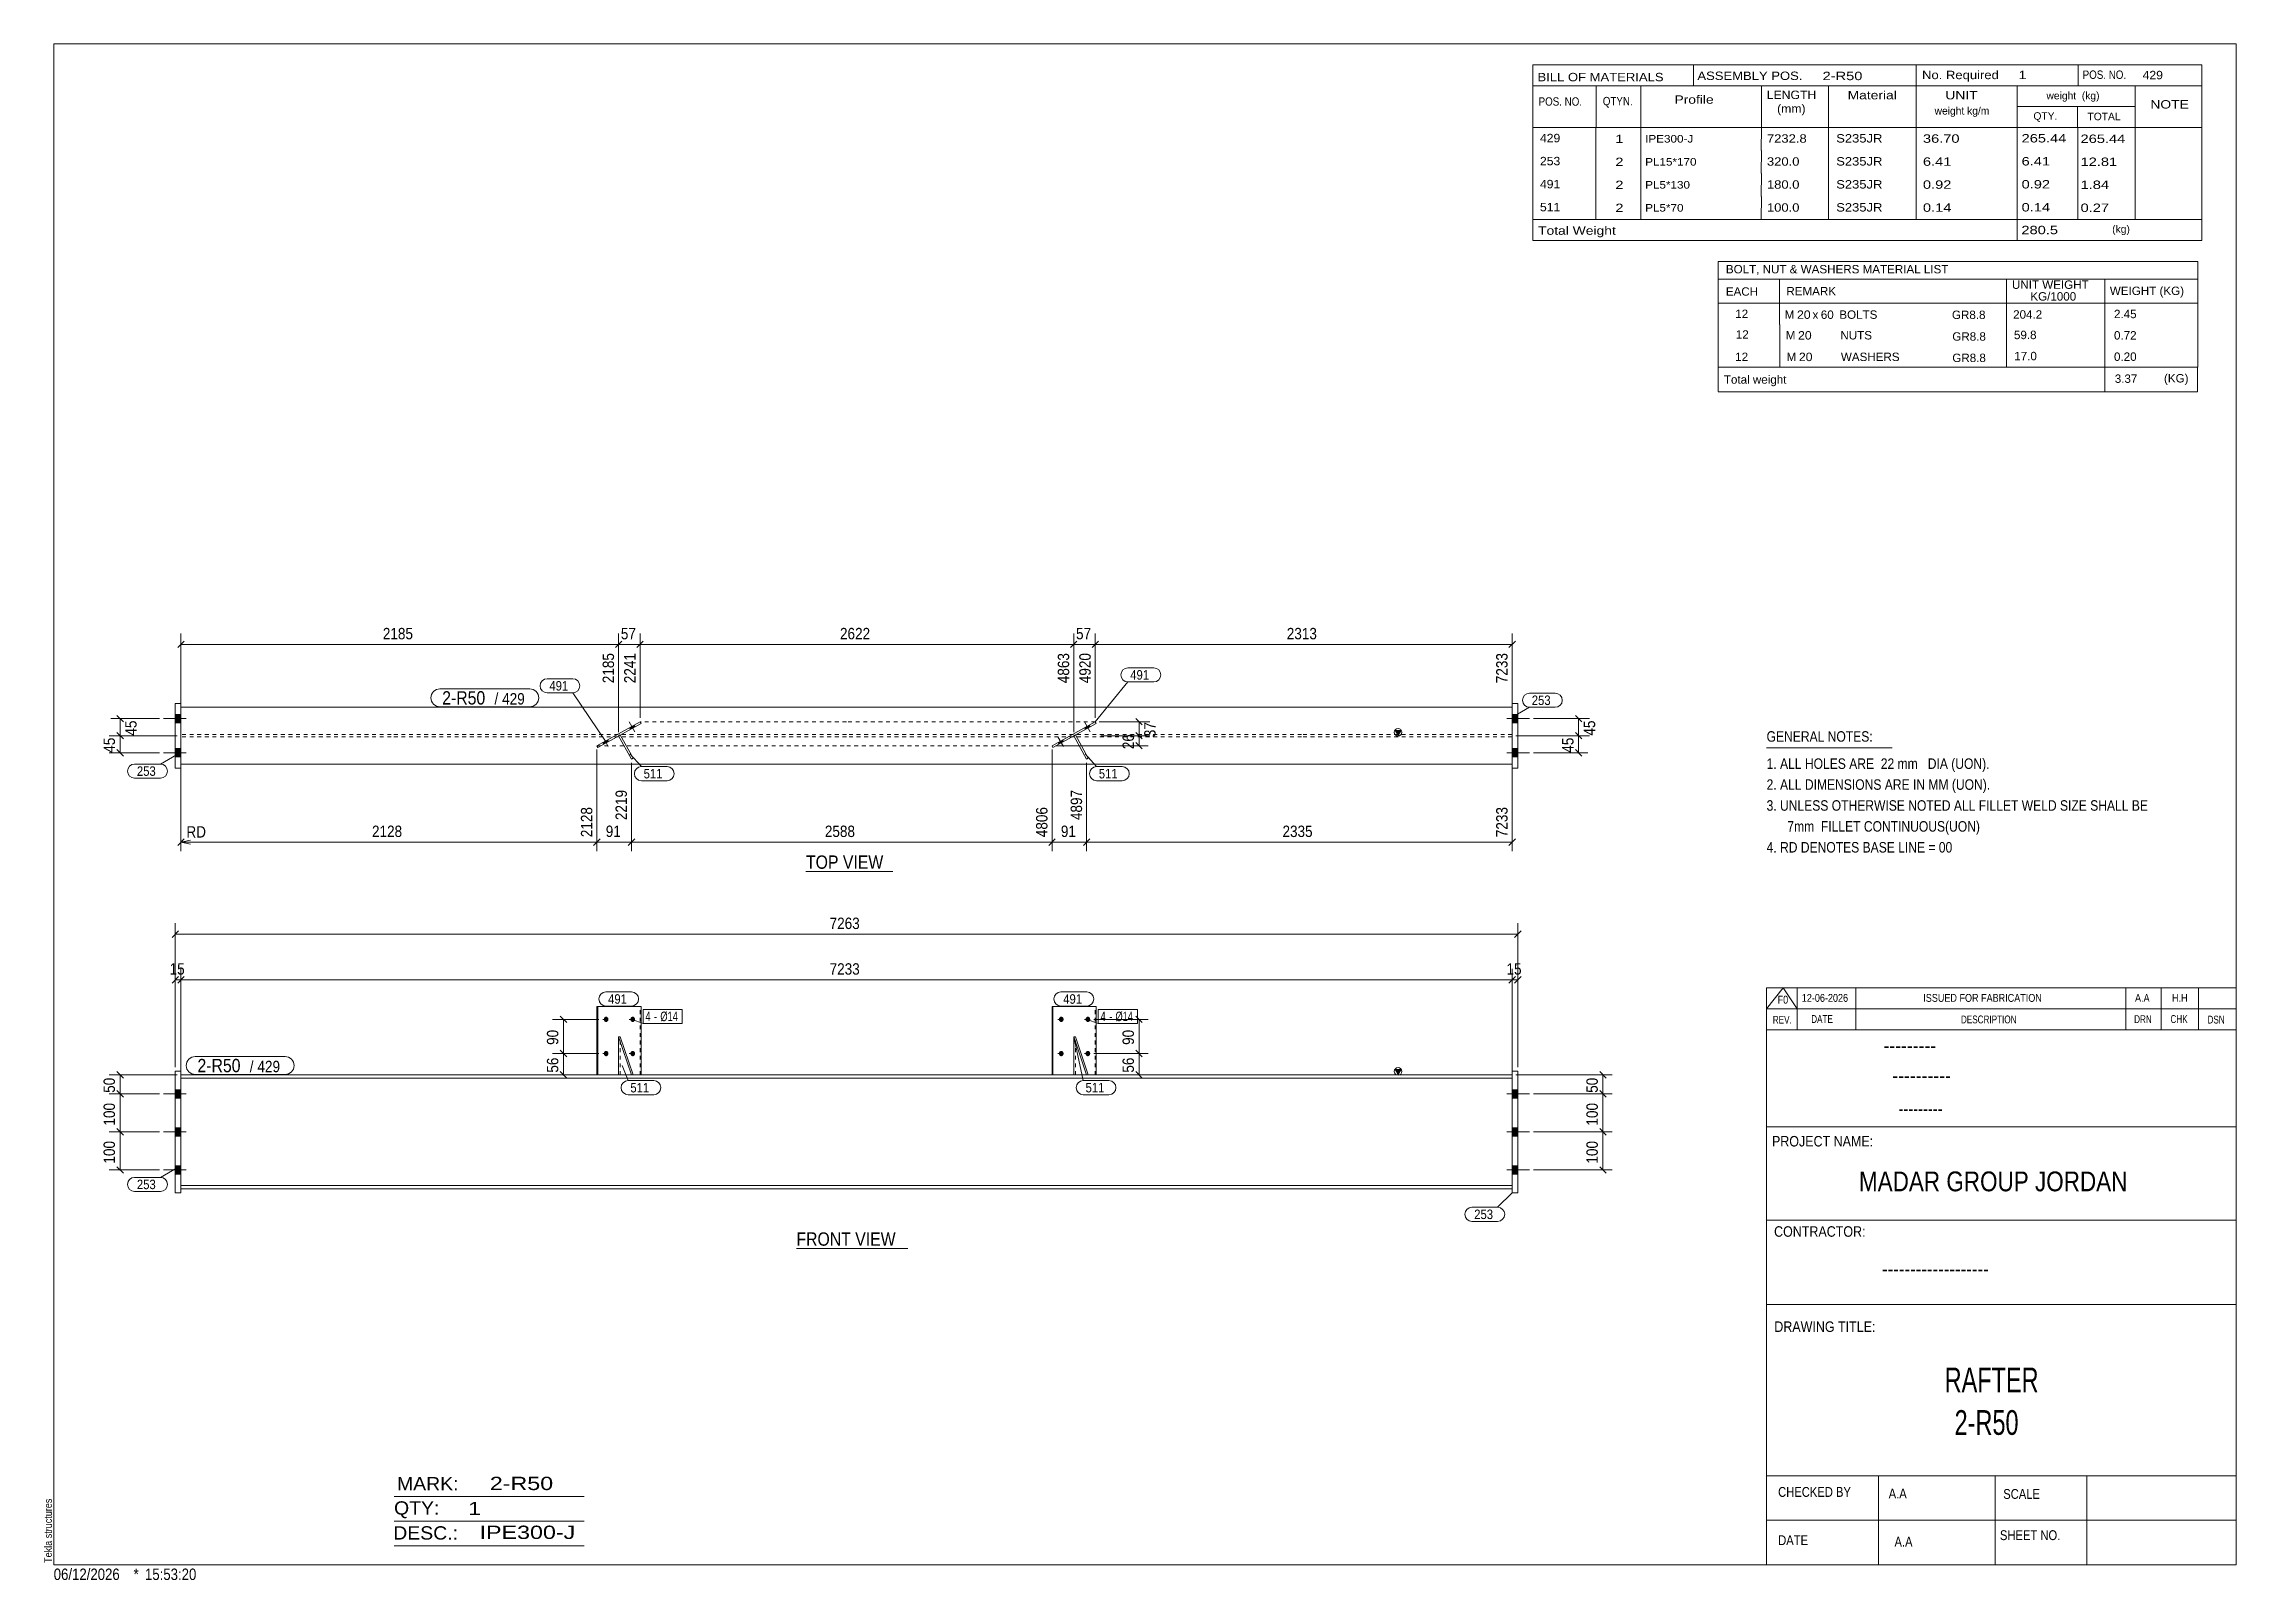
# Model space of a CAD drawing. Header units: millimetres. Extents: x 2 to 579, y 1 to 405.
import ezdxf

# ---------------------------------------------------------------- set-up
doc = ezdxf.new("R2010")
doc.units = ezdxf.units.MM
doc.linetypes.add('XKITLINE00', pattern=[0])
doc.linetypes.add('XKITLINE01', pattern=[4, 1, -1, 1, -1])
for name, color, linetype, lineweight in [('Bolt', 3, 'Continuous', 0), ('BoltMark', 7, 'Continuous', 0), ('Dimensions', 7, 'Continuous', 0), ('DrawingSheet', 5, 'Continuous', 0), ('GraphicObject', 6, 'Continuous', 0), ('OtherObjectType', 7, 'Continuous', 0), ('Part', 2, 'Continuous', 0), ('PartMark', 7, 'Continuous', 0)]:
    doc.layers.add(name, color=color, linetype=linetype, lineweight=lineweight)
doc.styles.add('@ARIAL_UNICODE_MS_BOLD', font='ARIAL.TTF')
doc.styles.add('ARIAL', font='ARIAL.TTF')
doc.styles.add('ARIAL_NARROW', font='ARIALN.TTF')
doc.styles.add('COMIC_SANS_MS_BOLD', font='COMICBD.TTF')
doc.styles.add('SWIS721_EX_BT', font='ARIAL.TTF')
doc.styles.add('SWISSE', font='ARIAL.TTF')

# ---------------------------------------------------------------- blocks, each defined once
blk = doc.blocks.new('*A1')
at = {"layer": 'Bolt'}
for points in [[(390.07, 127.75), (388.57, 127.75), (388.57, 129.95), (390.07, 129.95)], [(390.07, 127.75), (388.57, 127.75), (388.57, 129.95), (390.07, 129.95)], [(390.07, 117.75), (388.57, 117.75), (388.57, 119.95), (390.07, 119.95)], [(390.07, 117.75), (388.57, 117.75), (388.57, 119.95), (390.07, 119.95)], [(390.07, 107.75), (388.57, 107.75), (388.57, 109.95), (390.07, 109.95)], [(390.07, 107.75), (388.57, 107.75), (388.57, 109.95), (390.07, 109.95)]]:
    blk.add_hatch(color=3, dxfattribs=at).paths.add_polyline_path(points, flags=17)
at = {"layer": 'Bolt', "color": 3, "linetype": 'XKITLINE00', "lineweight": 0}
for p, q in [((393.17, 128.85), (387.17, 128.85)), ((393.17, 128.85), (387.17, 128.85)), ((390.07, 129.95), (388.57, 129.95)), ((390.07, 129.95), (388.57, 129.95)), ((390.07, 127.75), (388.57, 127.75)), ((390.07, 127.75), (388.57, 127.75)), ((393.17, 118.85), (387.17, 118.85)), ((393.17, 118.85), (387.17, 118.85)), ((390.07, 119.95), (388.57, 119.95)), ((390.07, 119.95), (388.57, 119.95)), ((390.07, 117.75), (388.57, 117.75)), ((390.07, 117.75), (388.57, 117.75)), ((390.07, 109.95), (388.57, 109.95)), ((390.07, 109.95), (388.57, 109.95)), ((393.17, 108.85), (387.17, 108.85)), ((393.17, 108.85), (387.17, 108.85)), ((390.07, 107.75), (388.57, 107.75)), ((390.07, 107.75), (388.57, 107.75))]:
    blk.add_line(p, q, dxfattribs=at)
blk = doc.blocks.new('*A2')
at = {"layer": 'Bolt'}
for points in [[(38.45, 127.75), (36.95, 127.75), (36.95, 129.95), (38.45, 129.95)], [(38.45, 127.75), (36.95, 127.75), (36.95, 129.95), (38.45, 129.95)], [(38.45, 117.75), (36.95, 117.75), (36.95, 119.95), (38.45, 119.95)], [(38.45, 117.75), (36.95, 117.75), (36.95, 119.95), (38.45, 119.95)], [(38.45, 107.75), (36.95, 107.75), (36.95, 109.95), (38.45, 109.95)], [(38.45, 107.75), (36.95, 107.75), (36.95, 109.95), (38.45, 109.95)]]:
    blk.add_hatch(color=3, dxfattribs=at).paths.add_polyline_path(points, flags=17)
at = {"layer": 'Bolt', "color": 3, "linetype": 'XKITLINE00', "lineweight": 0}
for p, q in [((33.85, 128.85), (39.85, 128.85)), ((33.85, 128.85), (39.85, 128.85)), ((36.95, 129.95), (38.45, 129.95)), ((36.95, 129.95), (38.45, 129.95)), ((36.95, 127.75), (38.45, 127.75)), ((36.95, 127.75), (38.45, 127.75)), ((33.85, 118.85), (39.85, 118.85)), ((33.85, 118.85), (39.85, 118.85)), ((36.95, 119.95), (38.45, 119.95)), ((36.95, 119.95), (38.45, 119.95)), ((36.95, 117.75), (38.45, 117.75)), ((36.95, 117.75), (38.45, 117.75)), ((36.95, 109.95), (38.45, 109.95)), ((36.95, 109.95), (38.45, 109.95)), ((33.85, 108.85), (39.85, 108.85)), ((33.85, 108.85), (39.85, 108.85)), ((36.95, 107.75), (38.45, 107.75)), ((36.95, 107.75), (38.45, 107.75))]:
    blk.add_line(p, q, dxfattribs=at)
blk = doc.blocks.new('*A3')
at = {"layer": 'Bolt'}
for points in [[(269.38, 148.48), (269.38, 148.52), (269.38, 148.55), (269.39, 148.59), (269.39, 148.62), (269.4, 148.65), (269.41, 148.69), (269.42, 148.72), (269.43, 148.75), (269.45, 148.78), (269.46, 148.81), (269.48, 148.84), (269.5, 148.87), (269.51, 148.89), (269.53, 148.92), (269.55, 148.95), (269.58, 148.97), (269.6, 148.99), (269.62, 149.01), (269.65, 149.03), (269.67, 149.05), (269.7, 149.07), (269.73, 149.08), (269.75, 149.1), (269.78, 149.11), (269.81, 149.12), (269.84, 149.13), (269.87, 149.14), (269.9, 149.14), (269.93, 149.15), (269.96, 149.15), (269.99, 149.15), (270.02, 149.15), (270.05, 149.15), (270.08, 149.14), (270.11, 149.14), (270.14, 149.13), (270.17, 149.12), (270.19, 149.11), (270.22, 149.1), (270.25, 149.08), (270.28, 149.07), (270.3, 149.05), (270.33, 149.03), (270.35, 149.01), (270.38, 148.99), (270.4, 148.97), (270.42, 148.95), (270.44, 148.92), (270.46, 148.89), (270.48, 148.87), (270.5, 148.84), (270.51, 148.81), (270.53, 148.78), (270.54, 148.75), (270.55, 148.72), (270.56, 148.69), (270.57, 148.65), (270.58, 148.62), (270.59, 148.59), (270.59, 148.55), (270.6, 148.52), (270.6, 148.48), (270.6, 148.45), (270.6, 148.42), (270.6, 148.38), (270.59, 148.35), (270.59, 148.31), (270.58, 148.28), (270.57, 148.25), (270.56, 148.21), (270.55, 148.18), (270.54, 148.15), (270.53, 148.12), (270.51, 148.09), (270.5, 148.06), (270.48, 148.03), (270.46, 148.01), (270.44, 147.98), (270.42, 147.96), (270.4, 147.93), (270.38, 147.91), (270.35, 147.89), (270.33, 147.87), (270.3, 147.85), (270.28, 147.83), (270.25, 147.82), (270.22, 147.8), (270.19, 147.79), (270.17, 147.78), (270.14, 147.77), (270.11, 147.76), (270.08, 147.76), (270.05, 147.75), (270.02, 147.75), (269.99, 147.75), (269.96, 147.75), (269.93, 147.75), (269.9, 147.76), (269.87, 147.76), (269.84, 147.77), (269.81, 147.78), (269.78, 147.79), (269.75, 147.8), (269.73, 147.82), (269.7, 147.83), (269.67, 147.85), (269.65, 147.87), (269.62, 147.89), (269.6, 147.91), (269.58, 147.93), (269.55, 147.96), (269.53, 147.98), (269.51, 148.01), (269.5, 148.03), (269.48, 148.06), (269.46, 148.09), (269.45, 148.12), (269.43, 148.15), (269.42, 148.18), (269.41, 148.21), (269.4, 148.25), (269.39, 148.28), (269.39, 148.31), (269.38, 148.35), (269.38, 148.38), (269.38, 148.42), (269.38, 148.45)], [(276.37, 148.48), (276.37, 148.52), (276.38, 148.55), (276.38, 148.59), (276.39, 148.62), (276.4, 148.65), (276.41, 148.69), (276.42, 148.72), (276.43, 148.75), (276.44, 148.78), (276.46, 148.81), (276.47, 148.84), (276.49, 148.87), (276.51, 148.89), (276.53, 148.92), (276.55, 148.95), (276.57, 148.97), (276.59, 148.99), (276.62, 149.01), (276.64, 149.03), (276.67, 149.05), (276.69, 149.07), (276.72, 149.08), (276.75, 149.1), (276.78, 149.11), (276.8, 149.12), (276.83, 149.13), (276.86, 149.14), (276.89, 149.14), (276.92, 149.15), (276.95, 149.15), (276.98, 149.15), (277.01, 149.15), (277.04, 149.15), (277.07, 149.14), (277.1, 149.14), (277.13, 149.13), (277.16, 149.12), (277.19, 149.11), (277.22, 149.1), (277.24, 149.08), (277.27, 149.07), (277.3, 149.05), (277.32, 149.03), (277.35, 149.01), (277.37, 148.99), (277.39, 148.97), (277.42, 148.95), (277.44, 148.92), (277.46, 148.89), (277.47, 148.87), (277.49, 148.84), (277.51, 148.81), (277.52, 148.78), (277.54, 148.75), (277.55, 148.72), (277.56, 148.69), (277.57, 148.65), (277.58, 148.62), (277.58, 148.59), (277.59, 148.55), (277.59, 148.52), (277.59, 148.48), (277.59, 148.45), (277.59, 148.42), (277.59, 148.38), (277.59, 148.35), (277.58, 148.31), (277.58, 148.28), (277.57, 148.25), (277.56, 148.21), (277.55, 148.18), (277.54, 148.15), (277.52, 148.12), (277.51, 148.09), (277.49, 148.06), (277.47, 148.03), (277.46, 148.01), (277.44, 147.98), (277.42, 147.96), (277.39, 147.93), (277.37, 147.91), (277.35, 147.89), (277.32, 147.87), (277.3, 147.85), (277.27, 147.83), (277.24, 147.82), (277.22, 147.8), (277.19, 147.79), (277.16, 147.78), (277.13, 147.77), (277.1, 147.76), (277.07, 147.76), (277.04, 147.75), (277.01, 147.75), (276.98, 147.75), (276.95, 147.75), (276.92, 147.75), (276.89, 147.76), (276.86, 147.76), (276.83, 147.77), (276.8, 147.78), (276.78, 147.79), (276.75, 147.8), (276.72, 147.82), (276.69, 147.83), (276.67, 147.85), (276.64, 147.87), (276.62, 147.89), (276.59, 147.91), (276.57, 147.93), (276.55, 147.96), (276.53, 147.98), (276.51, 148.01), (276.49, 148.03), (276.47, 148.06), (276.46, 148.09), (276.44, 148.12), (276.43, 148.15), (276.42, 148.18), (276.41, 148.21), (276.4, 148.25), (276.39, 148.28), (276.38, 148.31), (276.38, 148.35), (276.37, 148.38), (276.37, 148.42), (276.37, 148.45)], [(269.38, 139.48), (269.38, 139.52), (269.38, 139.55), (269.39, 139.59), (269.39, 139.62), (269.4, 139.65), (269.41, 139.69), (269.42, 139.72), (269.43, 139.75), (269.45, 139.78), (269.46, 139.81), (269.48, 139.84), (269.5, 139.87), (269.51, 139.89), (269.53, 139.92), (269.55, 139.95), (269.58, 139.97), (269.6, 139.99), (269.62, 140.01), (269.65, 140.03), (269.67, 140.05), (269.7, 140.07), (269.73, 140.08), (269.75, 140.1), (269.78, 140.11), (269.81, 140.12), (269.84, 140.13), (269.87, 140.14), (269.9, 140.14), (269.93, 140.15), (269.96, 140.15), (269.99, 140.15), (270.02, 140.15), (270.05, 140.15), (270.08, 140.14), (270.11, 140.14), (270.14, 140.13), (270.17, 140.12), (270.19, 140.11), (270.22, 140.1), (270.25, 140.08), (270.28, 140.07), (270.3, 140.05), (270.33, 140.03), (270.35, 140.01), (270.38, 139.99), (270.4, 139.97), (270.42, 139.95), (270.44, 139.92), (270.46, 139.89), (270.48, 139.87), (270.5, 139.84), (270.51, 139.81), (270.53, 139.78), (270.54, 139.75), (270.55, 139.72), (270.56, 139.69), (270.57, 139.65), (270.58, 139.62), (270.59, 139.59), (270.59, 139.55), (270.6, 139.52), (270.6, 139.48), (270.6, 139.45), (270.6, 139.42), (270.6, 139.38), (270.59, 139.35), (270.59, 139.31), (270.58, 139.28), (270.57, 139.25), (270.56, 139.21), (270.55, 139.18), (270.54, 139.15), (270.53, 139.12), (270.51, 139.09), (270.5, 139.06), (270.48, 139.03), (270.46, 139.01), (270.44, 138.98), (270.42, 138.96), (270.4, 138.93), (270.38, 138.91), (270.35, 138.89), (270.33, 138.87), (270.3, 138.85), (270.28, 138.83), (270.25, 138.82), (270.22, 138.8), (270.19, 138.79), (270.17, 138.78), (270.14, 138.77), (270.11, 138.76), (270.08, 138.76), (270.05, 138.75), (270.02, 138.75), (269.99, 138.75), (269.96, 138.75), (269.93, 138.75), (269.9, 138.76), (269.87, 138.76), (269.84, 138.77), (269.81, 138.78), (269.78, 138.79), (269.75, 138.8), (269.73, 138.82), (269.7, 138.83), (269.67, 138.85), (269.65, 138.87), (269.62, 138.89), (269.6, 138.91), (269.58, 138.93), (269.55, 138.96), (269.53, 138.98), (269.51, 139.01), (269.5, 139.03), (269.48, 139.06), (269.46, 139.09), (269.45, 139.12), (269.43, 139.15), (269.42, 139.18), (269.41, 139.21), (269.4, 139.25), (269.39, 139.28), (269.39, 139.31), (269.38, 139.35), (269.38, 139.38), (269.38, 139.42), (269.38, 139.45)], [(276.37, 139.48), (276.37, 139.52), (276.38, 139.55), (276.38, 139.59), (276.39, 139.62), (276.4, 139.65), (276.41, 139.69), (276.42, 139.72), (276.43, 139.75), (276.44, 139.78), (276.46, 139.81), (276.47, 139.84), (276.49, 139.87), (276.51, 139.89), (276.53, 139.92), (276.55, 139.95), (276.57, 139.97), (276.59, 139.99), (276.62, 140.01), (276.64, 140.03), (276.67, 140.05), (276.69, 140.07), (276.72, 140.08), (276.75, 140.1), (276.78, 140.11), (276.8, 140.12), (276.83, 140.13), (276.86, 140.14), (276.89, 140.14), (276.92, 140.15), (276.95, 140.15), (276.98, 140.15), (277.01, 140.15), (277.04, 140.15), (277.07, 140.14), (277.1, 140.14), (277.13, 140.13), (277.16, 140.12), (277.19, 140.11), (277.22, 140.1), (277.24, 140.08), (277.27, 140.07), (277.3, 140.05), (277.32, 140.03), (277.35, 140.01), (277.37, 139.99), (277.39, 139.97), (277.42, 139.95), (277.44, 139.92), (277.46, 139.89), (277.47, 139.87), (277.49, 139.84), (277.51, 139.81), (277.52, 139.78), (277.54, 139.75), (277.55, 139.72), (277.56, 139.69), (277.57, 139.65), (277.58, 139.62), (277.58, 139.59), (277.59, 139.55), (277.59, 139.52), (277.59, 139.48), (277.59, 139.45), (277.59, 139.42), (277.59, 139.38), (277.59, 139.35), (277.58, 139.31), (277.58, 139.28), (277.57, 139.25), (277.56, 139.21), (277.55, 139.18), (277.54, 139.15), (277.52, 139.12), (277.51, 139.09), (277.49, 139.06), (277.47, 139.03), (277.46, 139.01), (277.44, 138.98), (277.42, 138.96), (277.39, 138.93), (277.37, 138.91), (277.35, 138.89), (277.32, 138.87), (277.3, 138.85), (277.27, 138.83), (277.24, 138.82), (277.22, 138.8), (277.19, 138.79), (277.16, 138.78), (277.13, 138.77), (277.1, 138.76), (277.07, 138.76), (277.04, 138.75), (277.01, 138.75), (276.98, 138.75), (276.95, 138.75), (276.92, 138.75), (276.89, 138.76), (276.86, 138.76), (276.83, 138.77), (276.8, 138.78), (276.78, 138.79), (276.75, 138.8), (276.72, 138.82), (276.69, 138.83), (276.67, 138.85), (276.64, 138.87), (276.62, 138.89), (276.59, 138.91), (276.57, 138.93), (276.55, 138.96), (276.53, 138.98), (276.51, 139.01), (276.49, 139.03), (276.47, 139.06), (276.46, 139.09), (276.44, 139.12), (276.43, 139.15), (276.42, 139.18), (276.41, 139.21), (276.4, 139.25), (276.39, 139.28), (276.38, 139.31), (276.38, 139.35), (276.37, 139.38), (276.37, 139.42), (276.37, 139.45)]]:
    blk.add_hatch(color=3, dxfattribs=at).paths.add_polyline_path(points, flags=17)
at = {"layer": 'Bolt', "color": 3, "linetype": 'XKITLINE00', "lineweight": 0}
for p, q in [((270.55, 148.45), (269.09, 148.45)), ((277.55, 148.45), (276.09, 148.45)), ((270.55, 139.45), (269.09, 139.45)), ((277.55, 139.45), (276.09, 139.45))]:
    blk.add_line(p, q, dxfattribs=at)
blk = doc.blocks.new('*A4')
at = {"layer": 'Bolt'}
for points in [[(149.67, 148.48), (149.67, 148.52), (149.67, 148.55), (149.68, 148.59), (149.68, 148.62), (149.69, 148.65), (149.7, 148.69), (149.71, 148.72), (149.73, 148.75), (149.74, 148.78), (149.75, 148.81), (149.77, 148.84), (149.79, 148.87), (149.81, 148.89), (149.83, 148.92), (149.85, 148.95), (149.87, 148.97), (149.89, 148.99), (149.91, 149.01), (149.94, 149.03), (149.96, 149.05), (149.99, 149.07), (150.02, 149.08), (150.04, 149.1), (150.07, 149.11), (150.1, 149.12), (150.13, 149.13), (150.16, 149.14), (150.19, 149.14), (150.22, 149.15), (150.25, 149.15), (150.28, 149.15), (150.31, 149.15), (150.34, 149.15), (150.37, 149.14), (150.4, 149.14), (150.43, 149.13), (150.46, 149.12), (150.48, 149.11), (150.51, 149.1), (150.54, 149.08), (150.57, 149.07), (150.59, 149.05), (150.62, 149.03), (150.64, 149.01), (150.67, 148.99), (150.69, 148.97), (150.71, 148.95), (150.73, 148.92), (150.75, 148.89), (150.77, 148.87), (150.79, 148.84), (150.8, 148.81), (150.82, 148.78), (150.83, 148.75), (150.84, 148.72), (150.85, 148.69), (150.86, 148.65), (150.87, 148.62), (150.88, 148.59), (150.88, 148.55), (150.89, 148.52), (150.89, 148.48), (150.89, 148.45), (150.89, 148.42), (150.89, 148.38), (150.88, 148.35), (150.88, 148.31), (150.87, 148.28), (150.86, 148.25), (150.85, 148.21), (150.84, 148.18), (150.83, 148.15), (150.82, 148.12), (150.8, 148.09), (150.79, 148.06), (150.77, 148.03), (150.75, 148.01), (150.73, 147.98), (150.71, 147.96), (150.69, 147.93), (150.67, 147.91), (150.64, 147.89), (150.62, 147.87), (150.59, 147.85), (150.57, 147.83), (150.54, 147.82), (150.51, 147.8), (150.48, 147.79), (150.46, 147.78), (150.43, 147.77), (150.4, 147.76), (150.37, 147.76), (150.34, 147.75), (150.31, 147.75), (150.28, 147.75), (150.25, 147.75), (150.22, 147.75), (150.19, 147.76), (150.16, 147.76), (150.13, 147.77), (150.1, 147.78), (150.07, 147.79), (150.04, 147.8), (150.02, 147.82), (149.99, 147.83), (149.96, 147.85), (149.94, 147.87), (149.91, 147.89), (149.89, 147.91), (149.87, 147.93), (149.85, 147.96), (149.83, 147.98), (149.81, 148.01), (149.79, 148.03), (149.77, 148.06), (149.75, 148.09), (149.74, 148.12), (149.73, 148.15), (149.71, 148.18), (149.7, 148.21), (149.69, 148.25), (149.68, 148.28), (149.68, 148.31), (149.67, 148.35), (149.67, 148.38), (149.67, 148.42), (149.67, 148.45)], [(156.66, 148.48), (156.66, 148.52), (156.67, 148.55), (156.67, 148.59), (156.68, 148.62), (156.69, 148.65), (156.7, 148.69), (156.71, 148.72), (156.72, 148.75), (156.73, 148.78), (156.75, 148.81), (156.76, 148.84), (156.78, 148.87), (156.8, 148.89), (156.82, 148.92), (156.84, 148.95), (156.86, 148.97), (156.88, 148.99), (156.91, 149.01), (156.93, 149.03), (156.96, 149.05), (156.98, 149.07), (157.01, 149.08), (157.04, 149.1), (157.07, 149.11), (157.1, 149.12), (157.12, 149.13), (157.15, 149.14), (157.18, 149.14), (157.21, 149.15), (157.24, 149.15), (157.27, 149.15), (157.3, 149.15), (157.33, 149.15), (157.36, 149.14), (157.39, 149.14), (157.42, 149.13), (157.45, 149.12), (157.48, 149.11), (157.51, 149.1), (157.53, 149.08), (157.56, 149.07), (157.59, 149.05), (157.61, 149.03), (157.64, 149.01), (157.66, 148.99), (157.68, 148.97), (157.71, 148.95), (157.73, 148.92), (157.75, 148.89), (157.76, 148.87), (157.78, 148.84), (157.8, 148.81), (157.81, 148.78), (157.83, 148.75), (157.84, 148.72), (157.85, 148.69), (157.86, 148.65), (157.87, 148.62), (157.87, 148.59), (157.88, 148.55), (157.88, 148.52), (157.88, 148.48), (157.89, 148.45), (157.88, 148.42), (157.88, 148.38), (157.88, 148.35), (157.87, 148.31), (157.87, 148.28), (157.86, 148.25), (157.85, 148.21), (157.84, 148.18), (157.83, 148.15), (157.81, 148.12), (157.8, 148.09), (157.78, 148.06), (157.76, 148.03), (157.75, 148.01), (157.73, 147.98), (157.71, 147.96), (157.68, 147.93), (157.66, 147.91), (157.64, 147.89), (157.61, 147.87), (157.59, 147.85), (157.56, 147.83), (157.53, 147.82), (157.51, 147.8), (157.48, 147.79), (157.45, 147.78), (157.42, 147.77), (157.39, 147.76), (157.36, 147.76), (157.33, 147.75), (157.3, 147.75), (157.27, 147.75), (157.24, 147.75), (157.21, 147.75), (157.18, 147.76), (157.15, 147.76), (157.12, 147.77), (157.1, 147.78), (157.07, 147.79), (157.04, 147.8), (157.01, 147.82), (156.98, 147.83), (156.96, 147.85), (156.93, 147.87), (156.91, 147.89), (156.88, 147.91), (156.86, 147.93), (156.84, 147.96), (156.82, 147.98), (156.8, 148.01), (156.78, 148.03), (156.76, 148.06), (156.75, 148.09), (156.73, 148.12), (156.72, 148.15), (156.71, 148.18), (156.7, 148.21), (156.69, 148.25), (156.68, 148.28), (156.67, 148.31), (156.67, 148.35), (156.66, 148.38), (156.66, 148.42), (156.66, 148.45)], [(149.67, 139.48), (149.67, 139.52), (149.67, 139.55), (149.68, 139.59), (149.68, 139.62), (149.69, 139.65), (149.7, 139.69), (149.71, 139.72), (149.73, 139.75), (149.74, 139.78), (149.75, 139.81), (149.77, 139.84), (149.79, 139.87), (149.81, 139.89), (149.83, 139.92), (149.85, 139.95), (149.87, 139.97), (149.89, 139.99), (149.91, 140.01), (149.94, 140.03), (149.96, 140.05), (149.99, 140.07), (150.02, 140.08), (150.04, 140.1), (150.07, 140.11), (150.1, 140.12), (150.13, 140.13), (150.16, 140.14), (150.19, 140.14), (150.22, 140.15), (150.25, 140.15), (150.28, 140.15), (150.31, 140.15), (150.34, 140.15), (150.37, 140.14), (150.4, 140.14), (150.43, 140.13), (150.46, 140.12), (150.48, 140.11), (150.51, 140.1), (150.54, 140.08), (150.57, 140.07), (150.59, 140.05), (150.62, 140.03), (150.64, 140.01), (150.67, 139.99), (150.69, 139.97), (150.71, 139.95), (150.73, 139.92), (150.75, 139.89), (150.77, 139.87), (150.79, 139.84), (150.8, 139.81), (150.82, 139.78), (150.83, 139.75), (150.84, 139.72), (150.85, 139.69), (150.86, 139.65), (150.87, 139.62), (150.88, 139.59), (150.88, 139.55), (150.89, 139.52), (150.89, 139.48), (150.89, 139.45), (150.89, 139.42), (150.89, 139.38), (150.88, 139.35), (150.88, 139.31), (150.87, 139.28), (150.86, 139.25), (150.85, 139.21), (150.84, 139.18), (150.83, 139.15), (150.82, 139.12), (150.8, 139.09), (150.79, 139.06), (150.77, 139.03), (150.75, 139.01), (150.73, 138.98), (150.71, 138.96), (150.69, 138.93), (150.67, 138.91), (150.64, 138.89), (150.62, 138.87), (150.59, 138.85), (150.57, 138.83), (150.54, 138.82), (150.51, 138.8), (150.48, 138.79), (150.46, 138.78), (150.43, 138.77), (150.4, 138.76), (150.37, 138.76), (150.34, 138.75), (150.31, 138.75), (150.28, 138.75), (150.25, 138.75), (150.22, 138.75), (150.19, 138.76), (150.16, 138.76), (150.13, 138.77), (150.1, 138.78), (150.07, 138.79), (150.04, 138.8), (150.02, 138.82), (149.99, 138.83), (149.96, 138.85), (149.94, 138.87), (149.91, 138.89), (149.89, 138.91), (149.87, 138.93), (149.85, 138.96), (149.83, 138.98), (149.81, 139.01), (149.79, 139.03), (149.77, 139.06), (149.75, 139.09), (149.74, 139.12), (149.73, 139.15), (149.71, 139.18), (149.7, 139.21), (149.69, 139.25), (149.68, 139.28), (149.68, 139.31), (149.67, 139.35), (149.67, 139.38), (149.67, 139.42), (149.67, 139.45)], [(156.66, 139.48), (156.66, 139.52), (156.67, 139.55), (156.67, 139.59), (156.68, 139.62), (156.69, 139.65), (156.7, 139.69), (156.71, 139.72), (156.72, 139.75), (156.73, 139.78), (156.75, 139.81), (156.76, 139.84), (156.78, 139.87), (156.8, 139.89), (156.82, 139.92), (156.84, 139.95), (156.86, 139.97), (156.88, 139.99), (156.91, 140.01), (156.93, 140.03), (156.96, 140.05), (156.98, 140.07), (157.01, 140.08), (157.04, 140.1), (157.07, 140.11), (157.1, 140.12), (157.12, 140.13), (157.15, 140.14), (157.18, 140.14), (157.21, 140.15), (157.24, 140.15), (157.27, 140.15), (157.3, 140.15), (157.33, 140.15), (157.36, 140.14), (157.39, 140.14), (157.42, 140.13), (157.45, 140.12), (157.48, 140.11), (157.51, 140.1), (157.53, 140.08), (157.56, 140.07), (157.59, 140.05), (157.61, 140.03), (157.64, 140.01), (157.66, 139.99), (157.68, 139.97), (157.71, 139.95), (157.73, 139.92), (157.75, 139.89), (157.76, 139.87), (157.78, 139.84), (157.8, 139.81), (157.81, 139.78), (157.83, 139.75), (157.84, 139.72), (157.85, 139.69), (157.86, 139.65), (157.87, 139.62), (157.87, 139.59), (157.88, 139.55), (157.88, 139.52), (157.88, 139.48), (157.89, 139.45), (157.88, 139.42), (157.88, 139.38), (157.88, 139.35), (157.87, 139.31), (157.87, 139.28), (157.86, 139.25), (157.85, 139.21), (157.84, 139.18), (157.83, 139.15), (157.81, 139.12), (157.8, 139.09), (157.78, 139.06), (157.76, 139.03), (157.75, 139.01), (157.73, 138.98), (157.71, 138.96), (157.68, 138.93), (157.66, 138.91), (157.64, 138.89), (157.61, 138.87), (157.59, 138.85), (157.56, 138.83), (157.53, 138.82), (157.51, 138.8), (157.48, 138.79), (157.45, 138.78), (157.42, 138.77), (157.39, 138.76), (157.36, 138.76), (157.33, 138.75), (157.3, 138.75), (157.27, 138.75), (157.24, 138.75), (157.21, 138.75), (157.18, 138.76), (157.15, 138.76), (157.12, 138.77), (157.1, 138.78), (157.07, 138.79), (157.04, 138.8), (157.01, 138.82), (156.98, 138.83), (156.96, 138.85), (156.93, 138.87), (156.91, 138.89), (156.88, 138.91), (156.86, 138.93), (156.84, 138.96), (156.82, 138.98), (156.8, 139.01), (156.78, 139.03), (156.76, 139.06), (156.75, 139.09), (156.73, 139.12), (156.72, 139.15), (156.71, 139.18), (156.7, 139.21), (156.69, 139.25), (156.68, 139.28), (156.67, 139.31), (156.67, 139.35), (156.66, 139.38), (156.66, 139.42), (156.66, 139.45)]]:
    blk.add_hatch(color=3, dxfattribs=at).paths.add_polyline_path(points, flags=17)
at = {"layer": 'Bolt', "color": 3, "linetype": 'XKITLINE00', "lineweight": 0}
for p, q in [((150.84, 148.45), (149.39, 148.45)), ((157.84, 148.45), (156.38, 148.45)), ((150.84, 139.45), (149.39, 139.45)), ((157.84, 139.45), (156.38, 139.45))]:
    blk.add_line(p, q, dxfattribs=at)
blk = doc.blocks.new('*A5')
at = {"layer": 'Part'}
blk.add_hatch(color=2, dxfattribs=at).paths.add_polyline_path([(357.77, 135.25), (359.37, 135.25), (358.57, 133.85)], flags=17)
at = {"layer": 'Part', "color": 2, "linetype": 'XKITLINE00', "lineweight": 0}
for p, q in [((93.75, 133.85), (38.45, 133.85)), ((38.45, 132.95), (93.75, 132.95)), ((213.46, 133.85), (93.85, 133.85)), ((93.85, 132.95), (213.46, 132.95)), ((333.17, 133.85), (213.56, 133.85)), ((213.56, 132.95), (333.17, 132.95)), ((388.57, 133.85), (333.27, 133.85)), ((333.27, 132.95), (388.57, 132.95)), ((358.57, 133.85), (357.77, 135.25)), ((357.77, 135.25), (359.37, 135.25)), ((359.37, 135.25), (358.57, 133.85)), ((93.75, 104.75), (38.45, 104.75)), ((93.75, 103.85), (38.45, 103.85)), ((213.46, 104.75), (93.85, 104.75)), ((213.46, 103.85), (93.85, 103.85)), ((333.17, 104.75), (213.56, 104.75)), ((333.17, 103.85), (213.56, 103.85)), ((388.57, 104.75), (333.27, 104.75)), ((388.57, 103.85), (333.27, 103.85))]:
    blk.add_line(p, q, dxfattribs=at)
at = {"layer": 'Part', "color": 7, "linetype": 'XKITLINE01', "lineweight": 0}
for p, q in [((38.45, 103.85), (38.45, 133.85)), ((388.57, 104.75), (388.57, 133.85)), ((388.57, 103.85), (388.57, 104.75))]:
    blk.add_line(p, q, dxfattribs=at)
at = {"layer": 'Part', "color": 2, "linetype": 'XKITLINE00', "lineweight": 0}
blk.add_circle((358.57, 134.75), 1, dxfattribs=at)
blk = doc.blocks.new('*A6')
at = {"layer": 'Part', "color": 2, "linetype": 'XKITLINE00', "lineweight": 0}
for p, q in [((388.57, 102.85), (388.57, 134.85)), ((390.07, 134.85), (388.57, 134.85)), ((390.07, 102.85), (390.07, 134.85)), ((390.07, 102.85), (388.57, 102.85))]:
    blk.add_line(p, q, dxfattribs=at)
blk = doc.blocks.new('*A7')
at = {"layer": 'Part', "color": 2, "linetype": 'XKITLINE00', "lineweight": 0}
for p, q in [((36.95, 102.85), (36.95, 134.85)), ((36.95, 134.85), (38.45, 134.85)), ((38.45, 102.85), (38.45, 134.85)), ((36.95, 102.85), (38.45, 102.85))]:
    blk.add_line(p, q, dxfattribs=at)
blk = doc.blocks.new('*A8')
at = {"layer": 'Part', "color": 2, "linetype": 'XKITLINE00', "lineweight": 0}
for p, q in [((267.56, 151.85), (279.17, 151.85)), ((267.56, 133.85), (267.56, 151.85)), ((267.8, 133.85), (267.8, 151.85)), ((279.17, 151.85), (279.17, 133.85))]:
    blk.add_line(p, q, dxfattribs=at)
at = {"layer": 'Part', "color": 7, "linetype": 'XKITLINE01', "lineweight": 0}
for p, q in [((278.93, 133.85), (278.93, 151.85)), ((279.17, 133.85), (267.56, 133.85))]:
    blk.add_line(p, q, dxfattribs=at)
blk = doc.blocks.new('*A9')
at = {"layer": 'Part', "color": 2, "linetype": 'XKITLINE00', "lineweight": 0}
for p, q in [((276.66, 133.85), (273.27, 143.85)), ((273.27, 143.85), (273.27, 133.85)), ((273.27, 143.85), (273.7, 143.85)), ((273.7, 143.85), (277.1, 133.85))]:
    blk.add_line(p, q, dxfattribs=at)
at = {"layer": 'Part', "color": 7, "linetype": 'XKITLINE01', "lineweight": 0}
for p, q in [((273.7, 133.85), (273.7, 143.85)), ((277.1, 133.85), (273.27, 133.85))]:
    blk.add_line(p, q, dxfattribs=at)
blk = doc.blocks.new('*A10')
at = {"layer": 'Part', "color": 2, "linetype": 'XKITLINE00', "lineweight": 0}
for p, q in [((147.85, 151.85), (159.46, 151.85)), ((147.85, 133.85), (147.85, 151.85)), ((148.09, 133.85), (148.09, 151.85)), ((159.46, 151.85), (159.46, 133.85))]:
    blk.add_line(p, q, dxfattribs=at)
at = {"layer": 'Part', "color": 7, "linetype": 'XKITLINE01', "lineweight": 0}
for p, q in [((159.22, 133.85), (159.22, 151.85)), ((159.46, 133.85), (147.85, 133.85))]:
    blk.add_line(p, q, dxfattribs=at)
blk = doc.blocks.new('*A11')
at = {"layer": 'Part', "color": 2, "linetype": 'XKITLINE00', "lineweight": 0}
for p, q in [((156.95, 133.85), (153.56, 143.85)), ((153.56, 143.85), (153.56, 133.85)), ((153.56, 143.85), (153.99, 143.85)), ((153.99, 143.85), (157.39, 133.85))]:
    blk.add_line(p, q, dxfattribs=at)
at = {"layer": 'Part', "color": 7, "linetype": 'XKITLINE01', "lineweight": 0}
for p, q in [((153.99, 133.85), (153.99, 143.85)), ((157.39, 133.85), (153.56, 133.85))]:
    blk.add_line(p, q, dxfattribs=at)
blk = doc.blocks.new('*A12')
at = {"layer": 'Bolt'}
for points in [[(390.07, 226.45), (388.57, 226.45), (388.57, 228.65), (390.07, 228.65)], [(390.07, 226.45), (388.57, 226.45), (388.57, 228.65), (390.07, 228.65)], [(390.07, 226.45), (388.57, 226.45), (388.57, 228.65), (390.07, 228.65)], [(390.07, 217.45), (388.57, 217.45), (388.57, 219.65), (390.07, 219.65)], [(390.07, 217.45), (388.57, 217.45), (388.57, 219.65), (390.07, 219.65)], [(390.07, 217.45), (388.57, 217.45), (388.57, 219.65), (390.07, 219.65)]]:
    blk.add_hatch(color=3, dxfattribs=at).paths.add_polyline_path(points, flags=17)
at = {"layer": 'Bolt', "color": 3, "linetype": 'XKITLINE00', "lineweight": 0}
for p, q in [((393.17, 227.55), (387.17, 227.55)), ((393.17, 227.55), (387.17, 227.55)), ((393.17, 227.55), (387.17, 227.55)), ((390.07, 228.65), (388.57, 228.65)), ((390.07, 228.65), (388.57, 228.65)), ((390.07, 228.65), (388.57, 228.65)), ((390.07, 226.45), (388.57, 226.45)), ((390.07, 226.45), (388.57, 226.45)), ((390.07, 226.45), (388.57, 226.45)), ((390.07, 219.65), (388.57, 219.65)), ((390.07, 219.65), (388.57, 219.65)), ((390.07, 219.65), (388.57, 219.65)), ((393.17, 218.55), (387.17, 218.55)), ((393.17, 218.55), (387.17, 218.55)), ((393.17, 218.55), (387.17, 218.55)), ((390.07, 217.45), (388.57, 217.45)), ((390.07, 217.45), (388.57, 217.45)), ((390.07, 217.45), (388.57, 217.45))]:
    blk.add_line(p, q, dxfattribs=at)
blk = doc.blocks.new('*A13')
at = {"layer": 'Bolt'}
for points in [[(38.45, 226.45), (36.95, 226.45), (36.95, 228.65), (38.45, 228.65)], [(38.45, 226.45), (36.95, 226.45), (36.95, 228.65), (38.45, 228.65)], [(38.45, 226.45), (36.95, 226.45), (36.95, 228.65), (38.45, 228.65)], [(38.45, 217.45), (36.95, 217.45), (36.95, 219.65), (38.45, 219.65)], [(38.45, 217.45), (36.95, 217.45), (36.95, 219.65), (38.45, 219.65)], [(38.45, 217.45), (36.95, 217.45), (36.95, 219.65), (38.45, 219.65)]]:
    blk.add_hatch(color=3, dxfattribs=at).paths.add_polyline_path(points, flags=17)
at = {"layer": 'Bolt', "color": 3, "linetype": 'XKITLINE00', "lineweight": 0}
for p, q in [((33.85, 227.55), (39.85, 227.55)), ((33.85, 227.55), (39.85, 227.55)), ((33.85, 227.55), (39.85, 227.55)), ((36.95, 228.65), (38.45, 228.65)), ((36.95, 228.65), (38.45, 228.65)), ((36.95, 228.65), (38.45, 228.65)), ((36.95, 226.45), (38.45, 226.45)), ((36.95, 226.45), (38.45, 226.45)), ((36.95, 226.45), (38.45, 226.45)), ((36.95, 219.65), (38.45, 219.65)), ((36.95, 219.65), (38.45, 219.65)), ((36.95, 219.65), (38.45, 219.65)), ((33.85, 218.55), (39.85, 218.55)), ((33.85, 218.55), (39.85, 218.55)), ((33.85, 218.55), (39.85, 218.55)), ((36.95, 217.45), (38.45, 217.45)), ((36.95, 217.45), (38.45, 217.45)), ((36.95, 217.45), (38.45, 217.45))]:
    blk.add_line(p, q, dxfattribs=at)
blk = doc.blocks.new('*A14')
at = {"layer": 'Bolt'}
for points in [[(276.37, 224.72), (276.13, 225.16), (277.35, 225.84), (277.59, 225.4)], [(276.37, 224.72), (276.13, 225.16), (277.35, 225.84), (277.59, 225.4)], [(269.38, 220.84), (269.13, 221.28), (270.36, 221.96), (270.6, 221.52)], [(269.38, 220.84), (269.13, 221.28), (270.36, 221.96), (270.6, 221.52)]]:
    blk.add_hatch(color=3, dxfattribs=at).paths.add_polyline_path(points, flags=17)
at = {"layer": 'Bolt', "color": 3, "linetype": 'XKITLINE00', "lineweight": 0}
for p, q in [((277.55, 224.05), (276.09, 226.67)), ((277.55, 224.05), (276.09, 226.67)), ((276.37, 224.72), (276.13, 225.16)), ((276.37, 224.72), (276.13, 225.16)), ((277.59, 225.4), (277.35, 225.84)), ((277.59, 225.4), (277.35, 225.84)), ((270.55, 220.17), (269.09, 222.79)), ((270.55, 220.17), (269.09, 222.79)), ((269.38, 220.84), (269.13, 221.28)), ((269.38, 220.84), (269.13, 221.28)), ((270.6, 221.52), (270.36, 221.96)), ((270.6, 221.52), (270.36, 221.96))]:
    blk.add_line(p, q, dxfattribs=at)
blk = doc.blocks.new('*A15')
at = {"layer": 'Bolt'}
for points in [[(156.66, 224.72), (156.42, 225.16), (157.64, 225.84), (157.89, 225.4)], [(156.66, 224.72), (156.42, 225.16), (157.64, 225.84), (157.89, 225.4)], [(149.67, 220.84), (149.42, 221.28), (150.65, 221.96), (150.89, 221.52)], [(149.67, 220.84), (149.42, 221.28), (150.65, 221.96), (150.89, 221.52)]]:
    blk.add_hatch(color=3, dxfattribs=at).paths.add_polyline_path(points, flags=17)
at = {"layer": 'Bolt', "color": 3, "linetype": 'XKITLINE00', "lineweight": 0}
for p, q in [((157.84, 224.05), (156.38, 226.67)), ((157.84, 224.05), (156.38, 226.67)), ((156.66, 224.72), (156.42, 225.16)), ((156.66, 224.72), (156.42, 225.16)), ((157.89, 225.4), (157.64, 225.84)), ((157.89, 225.4), (157.64, 225.84)), ((150.84, 220.17), (149.39, 222.79)), ((150.84, 220.17), (149.39, 222.79)), ((149.67, 220.84), (149.42, 221.28)), ((149.67, 220.84), (149.42, 221.28)), ((150.89, 221.52), (150.65, 221.96)), ((150.89, 221.52), (150.65, 221.96))]:
    blk.add_line(p, q, dxfattribs=at)
blk = doc.blocks.new('*A16')
at = {"layer": 'Part'}
blk.add_hatch(color=2, dxfattribs=at).paths.add_polyline_path([(357.77, 224.45), (359.37, 224.45), (358.57, 223.05)], flags=17)
at = {"layer": 'Part', "color": 2, "linetype": 'XKITLINE00', "lineweight": 0}
for p, q in [((38.45, 230.55), (93.75, 230.55)), ((93.85, 230.55), (213.46, 230.55)), ((213.56, 230.55), (333.17, 230.55)), ((333.27, 230.55), (388.57, 230.55)), ((358.57, 223.05), (357.77, 224.45)), ((357.77, 224.45), (359.37, 224.45)), ((359.37, 224.45), (358.57, 223.05)), ((93.75, 215.55), (38.45, 215.55)), ((213.46, 215.55), (93.85, 215.55)), ((333.17, 215.55), (213.56, 215.55)), ((388.57, 215.55), (333.27, 215.55))]:
    blk.add_line(p, q, dxfattribs=at)
at = {"layer": 'Part', "color": 7, "linetype": 'XKITLINE01', "lineweight": 0}
for p, q in [((38.45, 215.55), (38.45, 230.55)), ((388.57, 230.55), (388.57, 215.55)), ((93.75, 223.38), (38.45, 223.38)), ((93.75, 222.73), (38.45, 222.73)), ((213.46, 223.38), (93.85, 223.38)), ((213.46, 222.73), (93.85, 222.73)), ((333.17, 223.38), (213.56, 223.38)), ((333.17, 222.73), (213.56, 222.73)), ((388.57, 223.38), (333.27, 223.38)), ((388.57, 222.73), (333.27, 222.73))]:
    blk.add_line(p, q, dxfattribs=at)
at = {"layer": 'Part', "color": 2, "linetype": 'XKITLINE00', "lineweight": 0}
blk.add_circle((358.57, 223.95), 1, dxfattribs=at)
blk = doc.blocks.new('*A17')
at = {"layer": 'Part', "color": 2, "linetype": 'XKITLINE00', "lineweight": 0}
for p, q in [((390.07, 231.55), (388.57, 231.55)), ((388.57, 231.55), (388.57, 214.55)), ((390.07, 231.55), (390.07, 214.55)), ((390.07, 214.55), (388.57, 214.55))]:
    blk.add_line(p, q, dxfattribs=at)
blk = doc.blocks.new('*A18')
at = {"layer": 'Part', "color": 2, "linetype": 'XKITLINE00', "lineweight": 0}
for p, q in [((36.95, 231.55), (38.45, 231.55)), ((36.95, 214.55), (36.95, 231.55)), ((38.45, 231.55), (38.45, 214.55)), ((38.45, 214.55), (36.95, 214.55))]:
    blk.add_line(p, q, dxfattribs=at)
blk = doc.blocks.new('*A19')
at = {"layer": 'Part', "color": 2, "linetype": 'XKITLINE00', "lineweight": 0}
for p, q in [((278.93, 226.71), (267.56, 220.4)), ((279.17, 226.28), (267.8, 219.97)), ((279.17, 226.28), (278.93, 226.71)), ((267.8, 219.97), (267.56, 220.4))]:
    blk.add_line(p, q, dxfattribs=at)
blk = doc.blocks.new('*A20')
at = {"layer": 'Part', "color": 7, "linetype": 'XKITLINE01', "lineweight": 0}
blk.add_line((273.27, 223), (273.7, 223.24), dxfattribs=at)
at = {"layer": 'Part', "color": 2, "linetype": 'XKITLINE00', "lineweight": 0}
for p, q in [((276.66, 216.88), (273.27, 223)), ((277.1, 217.12), (273.7, 223.24)), ((276.66, 216.88), (277.1, 217.12))]:
    blk.add_line(p, q, dxfattribs=at)
blk = doc.blocks.new('*A21')
at = {"layer": 'Part', "color": 2, "linetype": 'XKITLINE00', "lineweight": 0}
for p, q in [((159.22, 226.71), (147.85, 220.4)), ((159.46, 226.28), (148.09, 219.97)), ((159.46, 226.28), (159.22, 226.71)), ((148.09, 219.97), (147.85, 220.4))]:
    blk.add_line(p, q, dxfattribs=at)
blk = doc.blocks.new('*A22')
at = {"layer": 'Part', "color": 7, "linetype": 'XKITLINE01', "lineweight": 0}
blk.add_line((153.56, 223), (153.99, 223.24), dxfattribs=at)
at = {"layer": 'Part', "color": 2, "linetype": 'XKITLINE00', "lineweight": 0}
for p, q in [((156.95, 216.88), (153.56, 223)), ((157.39, 217.12), (153.99, 223.24)), ((156.95, 216.88), (157.39, 217.12))]:
    blk.add_line(p, q, dxfattribs=at)
blk = doc.blocks.new('*A23')
at = {"layer": 'GraphicObject', "color": 1, "linetype": 'XKITLINE01', "lineweight": 0}
for p, q in [((213.46, 226.71), (159.22, 226.71)), ((278.93, 226.71), (213.56, 226.71))]:
    blk.add_line(p, q, dxfattribs=at)
blk = doc.blocks.new('*A24')
at = {"layer": 'GraphicObject', "color": 1, "linetype": 'XKITLINE01', "lineweight": 0}
for p, q in [((147.85, 220.4), (213.46, 220.4)), ((213.56, 220.4), (267.56, 220.4))]:
    blk.add_line(p, q, dxfattribs=at)
blk = doc.blocks.new('*A25')
at = {"layer": 'DrawingSheet', "color": 5, "linetype": 'XKITLINE00', "lineweight": 0}
for p, q in [((579, 405), (5, 405)), ((5, 405), (5, 5)), ((579, 5), (579, 405)), ((5, 5), (579, 5))]:
    blk.add_line(p, q, dxfattribs=at)
at = {"layer": 'DrawingSheet', "color": 5, "style": 'ARIAL', "width": 0.85}
blk.add_text('Tekla structures', height=2, rotation=90, dxfattribs=at).set_placement((4.5, 5.5))
blk = doc.blocks.new('*A26')
at = {"layer": 'OtherObjectType', "color": 7, "linetype": 'XKITLINE00', "lineweight": 0}
for p, q in [((442.76, 347.8), (442.75, 336.8)), ((442.76, 347.8), (568.88, 347.8)), ((568.88, 347.8), (568.88, 336.8)), ((442.75, 343.15), (568.88, 343.15)), ((458.87, 343.16), (458.87, 336.8)), ((518.57, 343.16), (518.57, 336.8)), ((544.47, 343.14), (544.47, 336.8)), ((442.76, 336.77), (442.76, 331.27)), ((442.77, 336.8), (568.88, 336.8)), ((458.92, 336.8), (458.92, 331.18)), ((518.57, 336.8), (518.57, 331.18)), ((544.5, 336.8), (544.5, 331.3)), ((568.88, 336.8), (568.88, 331.3)), ((442.79, 331.18), (442.79, 325.57)), ((458.95, 331.18), (458.95, 325.56)), ((518.57, 331.18), (518.57, 325.56)), ((544.5, 331.18), (544.5, 325.68)), ((568.88, 331.18), (568.88, 325.68)), ((442.79, 325.55), (442.79, 319.98)), ((458.95, 325.56), (458.95, 319.94)), ((518.57, 325.56), (518.57, 319.94)), ((544.5, 325.56), (544.5, 319.95)), ((568.88, 325.56), (568.88, 319.95)), ((568.88, 319.95), (442.75, 319.98)), ((442.78, 319.94), (442.78, 313.54)), ((442.85, 319.94), (568.87, 319.94)), ((544.5, 319.91), (544.5, 313.49)), ((568.87, 319.91), (568.87, 313.5)), ((442.77, 313.5), (568.87, 313.5))]:
    blk.add_line(p, q, dxfattribs=at)
at = {"layer": 'OtherObjectType', "color": 7, "style": 'ARIAL_NARROW'}
for s, width, p in [('BOLT, NUT & WASHERS MATERIAL LIST', 1.211571, (444.79, 344.64)), ('EACH', 1.211571, (444.78, 338.77)), ('REMARK', 1.211571, (460.7, 338.86)), ('UNIT WEIGHT', 1.211571, (520.03, 340.57)), ('WEIGHT (KG)', 1.211571, (545.78, 338.95)), ('12', 1.211571, (447.26, 332.9)), ('M', 1.211571, (460.26, 332.7)), ('20', 1.275, (463.5, 332.68)), ('60', 1.211571, (469.76, 332.67)), ('BOLTS', 1.211571, (474.63, 332.69)), ('GR8.8', 1.211571, (504.25, 332.64)), ('204.2', 1.211571, (520.34, 332.73)), (' KG/1000', 1.211571, (524.02, 337.48)), ('2.45', 1.211571, (546.87, 332.86)), ('12', 1.211571, (447.4, 327.46)), ('M', 1.211571, (460.54, 327.26)), ('20', 1.275, (463.78, 327.24)), ('x', 1.211571, (467.58, 332.68)), ('NUTS', 1.211571, (474.91, 327.26)), ('GR8.8', 1.211571, (504.35, 326.94)), ('59.8', 1.211571, (520.56, 327.35)), ('0.72', 1.211571, (546.87, 327.24)), ('12', 1.211571, (447.24, 321.59)), ('M', 1.211571, (460.76, 321.59)), ('20', 1.275, (464, 321.57)), ('WASHERS', 1.211571, (475.04, 321.58)), ('GR8.8', 1.211571, (504.35, 321.32)), ('17.0', 1.211571, (520.64, 321.79)), ('0.20', 1.211571, (546.87, 321.63)), ('Total weight', 1.211571, (444.26, 315.62)), ('3.37', 1.211571, (547.07, 315.85)), ('(KG)', 1.211571, (560.02, 315.95))]:
    blk.add_text(s, height=2.2, dxfattribs=dict(at, width=width)).set_placement(p)
blk = doc.blocks.new('*A27')
at = {"layer": 'OtherObjectType', "color": 7, "linetype": 'XKITLINE00', "lineweight": 0}
blk.add_line((455.5, 219.82), (488.5, 219.82), dxfattribs=at)
at = {"layer": 'OtherObjectType', "color": 7, "style": 'ARIAL_NARROW', "width": 1.008832}
for s, p in [('GENERAL NOTES:', (455.5, 221.47)), ('1. ALL HOLES ARE  22 mm   DIA (UON).', (455.5, 214.32)), ('2. ALL DIMENSIONS ARE IN MM (UON).', (455.5, 208.82)), ('3. UNLESS OTHERWISE NOTED ALL FILLET WELD SIZE SHALL BE', (455.5, 203.32)), ('7mm  FILLET CONTINUOUS(UON)', (460.95, 197.82)), ('4. RD DENOTES BASE LINE = 00', (455.5, 192.32))]:
    blk.add_text(s, height=2.75, dxfattribs=at).set_placement(p)
blk = doc.blocks.new('*A28')
at = {"layer": 'OtherObjectType', "color": 7, "linetype": 'XKITLINE00', "lineweight": 0}
for p, q in [((455.5, 156.76), (579, 156.76)), ((455.5, 151.21), (459.82, 156.76)), ((455.5, 151.21), (455.5, 156.76)), ((459.82, 156.76), (463.53, 151.21)), ((463.53, 151.21), (463.53, 156.76)), ((478.97, 151.21), (478.97, 156.76)), ((549.98, 151.21), (549.98, 156.76)), ((559.24, 151.21), (559.24, 156.76)), ((569.12, 151.21), (569.12, 156.76)), ((579, 151.21), (579, 156.76)), ((455.5, 151.21), (579, 151.21)), ((455.5, 145.65), (455.5, 151.21)), ((459.21, 151.21), (579, 151.21)), ((463.53, 145.65), (463.53, 151.21)), ((478.97, 145.65), (478.97, 151.21)), ((549.98, 145.65), (549.98, 151.21)), ((559.24, 145.65), (559.24, 151.21)), ((569.12, 145.65), (569.12, 151.21)), ((579, 145.65), (579, 151.21))]:
    blk.add_line(p, q, dxfattribs=at)
at = {"layer": 'OtherObjectType', "color": 7, "style": 'ARIAL_NARROW'}
for s, height, width, p in [('F0', 2.058, 1.008832, (458.4, 152.59)), ('12-06-2026', 2.058, 1.008832, (464.76, 153.06)), ('ISSUED FOR FABRICATION', 2.0583, 1.008832, (496.71, 153.06)), ('A.A', 2.058, 1.008832, (552.4, 153.06)), ('H.H', 2.058, 1.008832, (562.13, 153.06)), ('REV.', 2.058, 0.907949, (457.13, 147.31)), ('DATE', 2.058, 0.907949, (467.23, 147.5)), ('DESCRIPTION', 2.0583, 0.907949, (506.61, 147.39)), ('DRN', 2.058, 0.907949, (552.17, 147.47)), ('CHK', 2.058, 0.907949, (561.72, 147.5)), ('DSN', 2.058, 0.907949, (571.47, 147.35))]:
    blk.add_text(s, height=height, dxfattribs=dict(at, width=width)).set_placement(p)
blk = doc.blocks.new('*A29')
at = {"layer": 'OtherObjectType', "color": 6, "linetype": 'XKITLINE00', "lineweight": 0}
for p, q in [((94.5, 23), (144.5, 23)), ((94.5, 16.5), (144.5, 16.5)), ((94.5, 10), (144.5, 10))]:
    blk.add_line(p, q, dxfattribs=at)
at = {"layer": 'OtherObjectType', "color": 6, "style": 'ARIAL_NARROW'}
for s, width, p in [('MARK:', 1.275, (95.27, 24.58)), ('2-R50', 1.525501, (119.69, 24.65)), ('QTY:', 1.275, (94.5, 18.19)), ('1', 1.525501, (113.99, 18.05)), ('DESC.:', 1.275, (94.29, 11.63)), ('IPE300-J', 1.525501, (117, 11.79))]:
    blk.add_text(s, height=3.5, dxfattribs=dict(at, width=width)).set_placement(p)
blk = doc.blocks.new('*A30')
at = {"layer": 'OtherObjectType', "color": 2, "linetype": 'XKITLINE00', "lineweight": 0}
for p, q in [((455.5, 145.65), (579, 145.65)), ((455.5, 5), (455.5, 145.64)), ((578.98, 145.64), (579, 5)), ((579, 120.14), (455.5, 120.14)), ((455.5, 95.63), (579, 95.63)), ((579, 73.49), (455.5, 73.49)), ((579, 28.4), (455.5, 28.4)), ((484.94, 28.4), (484.94, 5)), ((515.62, 5), (515.62, 28.4)), ((539.75, 5), (539.75, 28.4)), ((579, 16.7), (455.5, 16.7)), ((579, 5), (455.5, 5))]:
    blk.add_line(p, q, dxfattribs=at)
at = {"layer": 'OtherObjectType', "color": 4, "style": '@ARIAL_UNICODE_MS_BOLD', "width": 0.85}
blk.add_text('---------', height=3.9, dxfattribs=at).set_placement((486.23, 139.59))
at = {"layer": 'OtherObjectType', "color": 7, "style": 'ARIAL', "width": 0.85}
for s, height, p in [('----------', 3.9, (488.56, 131.77)), ('---------', 3.25, (490.21, 123.31))]:
    blk.add_text(s, height=height, dxfattribs=at).set_placement(p)
at = {"layer": 'OtherObjectType', "color": 3, "width": 0.85}
for s, style, p in [('PROJECT NAME:', 'SWIS721_EX_BT', (456.92, 115.01)), ('CONTRACTOR:', 'SWISSE', (457.47, 91.27)), ('DRAWING TITLE:', 'SWIS721_EX_BT', (457.53, 66.24))]:
    blk.add_text(s, height=2.7618, dxfattribs=dict(at, style=style)).set_placement(p)
at = {"layer": 'OtherObjectType', "color": 7, "width": 0.85}
for s, height, p in [('MADAR GROUP JORDAN', 5.2, (479.79, 103.23)), ('CHECKED BY', 2.592, (458.53, 22.86)), ('A.A', 2.592, (487.61, 22.45)), ('SCALE', 2.592, (517.74, 22.33)), ('DATE', 2.592, (458.54, 10.16)), ('A.A', 2.592, (489.14, 9.76)), ('SHEET NO.', 2.592, (516.87, 11.49))]:
    blk.add_text(s, height=height, dxfattribs=at).set_placement(p)
at = {"layer": 'OtherObjectType', "color": 1}
for s, height, style, width, p in [('-------------------', 3.9, 'COMIC_SANS_MS_BOLD', 0.85, (485.87, 80.86)), ('RAFTER', 6.5, 'ARIAL', 0.68, (502.34, 50.37)), ('2-R50', 6.5, 'ARIAL', 0.68, (504.95, 39.17))]:
    blk.add_text(s, height=height, dxfattribs=dict(at, style=style, width=width)).set_placement(p)
blk = doc.blocks.new('*A31')
at = {"layer": 'OtherObjectType', "color": 7, "linetype": 'XKITLINE00', "lineweight": 0}
for p, q in [((393.98, 399.5), (569.98, 399.5)), ((393.98, 399.5), (393.98, 388.5)), ((436.26, 399.42), (436.26, 393.87)), ((494.85, 394), (494.85, 399.5)), ((537.43, 393.96), (537.43, 399.42)), ((569.98, 394), (569.98, 399.5)), ((393.98, 394), (569.98, 394)), ((410.64, 394), (410.64, 383)), ((422.4, 393.98), (422.4, 383.03)), ((454.12, 393.99), (454.13, 383)), ((471.78, 393.98), (471.78, 383)), ((494.85, 393.98), (494.85, 383)), ((521.43, 394), (521.43, 383)), ((552.42, 394), (552.42, 383)), ((569.98, 394), (569.98, 388.5)), ((393.98, 388.5), (393.98, 383)), ((521.45, 388.52), (552.45, 388.52)), ((537.28, 388.52), (537.28, 383)), ((569.98, 388.5), (569.98, 383)), ((393.98, 383), (569.98, 383)), ((393.98, 383), (393.98, 376.95)), ((410.63, 383), (410.63, 376.95)), ((422.44, 382.99), (422.44, 376.95)), ((454.12, 383), (454.11, 376.95)), ((471.79, 383), (471.79, 376.95)), ((494.87, 383), (494.87, 376.95)), ((521.44, 383), (521.44, 376.95)), ((537.33, 382.95), (537.33, 376.95)), ((552.43, 383), (552.43, 376.95)), ((569.98, 383), (569.98, 376.95)), ((393.98, 376.95), (393.98, 370.9)), ((410.63, 376.95), (410.63, 370.9)), ((422.44, 376.94), (422.44, 370.9)), ((454.12, 376.95), (454.11, 370.9)), ((471.79, 376.95), (471.79, 370.9)), ((494.87, 376.95), (494.87, 370.9)), ((521.44, 376.95), (521.44, 370.9)), ((537.33, 376.9), (537.33, 370.9)), ((552.43, 376.95), (552.43, 370.9)), ((569.98, 376.95), (569.98, 370.9)), ((393.98, 370.9), (393.98, 364.85)), ((410.63, 370.9), (410.63, 364.85)), ((422.44, 370.89), (422.44, 364.85)), ((454.12, 370.9), (454.11, 364.85)), ((471.79, 370.9), (471.79, 364.85)), ((494.87, 370.9), (494.87, 364.85)), ((521.44, 370.9), (521.44, 364.85)), ((537.33, 370.85), (537.33, 364.85)), ((552.43, 370.9), (552.43, 364.85)), ((569.98, 370.9), (569.98, 364.85)), ((393.98, 364.85), (393.98, 358.8)), ((410.63, 364.85), (410.63, 358.8)), ((422.44, 364.84), (422.44, 358.8)), ((454.12, 364.85), (454.11, 358.8)), ((471.79, 364.85), (471.79, 358.8)), ((494.87, 364.85), (494.87, 358.8)), ((521.44, 364.85), (521.44, 358.8)), ((537.33, 364.8), (537.33, 358.8)), ((552.43, 364.85), (552.43, 358.8)), ((569.98, 364.85), (569.98, 358.8)), ((393.98, 358.8), (569.98, 358.8)), ((393.98, 358.8), (393.98, 353.3)), ((521.44, 358.8), (521.44, 353.3)), ((569.98, 358.8), (569.98, 353.3)), ((393.98, 353.3), (569.98, 353.3))]:
    blk.add_line(p, q, dxfattribs=at)
at = {"layer": 'OtherObjectType', "color": 7, "style": 'ARIAL_NARROW'}
for s, height, width, p in [('No. Required', 2.2, 1.36, (496.39, 395.72)), ('1', 2.2, 1.525501, (521.75, 395.72)), ('POS. NO.', 2.2, 1.02, (538.63, 395.79)), ('429', 2.2, 1.270501, (554.4, 395.69)), ('BILL OF MATERIALS', 2.2, 1.36, (395.25, 395.16)), ('ASSEMBLY POS.', 2.2, 1.36, (437.3, 395.5)), ('LENGTH', 2.2, 1.275, (455.54, 390.49)), ('2-R50', 2.2, 1.525501, (470.23, 395.46)), ('Material', 2.2, 1.445, (476.81, 390.41)), ('UNIT', 2.2, 1.445, (502.52, 390.4)), ('weight  (kg)', 1.98, 1.19, (529.11, 390.39)), ('POS. NO.', 2.2, 1.02, (395.53, 388.74)), ('QTYN.', 2.2, 1.02, (412.42, 388.84)), ('Profile', 2.2, 1.445, (431.26, 389.25)), ('(mm)', 2.2, 1.275, (458.26, 386.86)), ('weight kg/m', 1.98, 1.19, (499.69, 386.4)), ('QTY.', 1.98, 1.19, (525.68, 385.03)), ('TOTAL', 1.98, 1.19, (539.9, 384.91)), ('NOTE', 2.2, 1.445, (556.44, 387.99)), ('429', 2.2, 1.270501, (395.89, 379.12)), ('1', 2.2, 1.525501, (415.71, 378.91)), ('IPE300-J', 1.98, 1.355501, (423.56, 379.04)), ('7232.8', 2.2, 1.355501, (455.59, 379.01)), ('S235JR', 2.2, 1.355501, (473.81, 379.05)), ('36.70', 2.2, 1.525501, (496.62, 378.99)), ('265.44', 2.2, 1.525501, (522.57, 379.07)), ('265.44', 2.2, 1.525501, (538.08, 378.94)), ('253', 2.2, 1.270501, (395.89, 373.07)), ('2', 2.2, 1.525501, (415.71, 372.86)), ('PL15*170', 1.98, 1.355501, (423.56, 372.99)), ('320.0', 2.2, 1.355501, (455.59, 372.96)), ('S235JR', 2.2, 1.355501, (473.81, 373)), ('6.41', 2.2, 1.525501, (496.62, 372.94)), ('6.41', 2.2, 1.525501, (522.57, 373.02)), ('12.81', 2.2, 1.525501, (538.08, 372.89)), ('491', 2.2, 1.270501, (395.89, 367.02)), ('2', 2.2, 1.525501, (415.71, 366.81)), ('180.0', 2.2, 1.355501, (455.59, 366.91)), ('S235JR', 2.2, 1.355501, (473.81, 366.95)), ('0.92', 2.2, 1.525501, (496.62, 366.89)), ('0.92', 2.2, 1.525501, (522.57, 366.97)), ('1.84', 2.2, 1.525501, (538.08, 366.84)), ('PL5*130', 1.98, 1.355501, (423.56, 366.94)), ('511', 2.2, 1.270501, (395.89, 360.97)), ('2', 2.2, 1.525501, (415.71, 360.76)), ('PL5*70', 1.98, 1.355501, (423.56, 360.89)), ('100.0', 2.2, 1.355501, (455.59, 360.86)), ('S235JR', 2.2, 1.355501, (473.81, 360.9)), ('0.14', 2.2, 1.525501, (496.62, 360.84)), ('0.14', 2.2, 1.525501, (522.57, 360.92)), ('0.27', 2.2, 1.525501, (538.08, 360.79)), ('Total Weight', 2.2, 1.445, (395.4, 354.79)), ('280.5', 2.2, 1.525501, (522.52, 354.94)), ('(kg)', 1.98, 1.19, (546.4, 355.31))]:
    blk.add_text(s, height=height, dxfattribs=dict(at, width=width)).set_placement(p)
blk = doc.blocks.new('*A32')
at = {"layer": 'OtherObjectType', "color": 7, "style": 'ARIAL_NARROW', "width": 1.008832}
for s, p in [('06/12/2026', (4.99, 1)), ('*', (26, 1)), ('15:53:20', (29, 1))]:
    blk.add_text(s, height=3, dxfattribs=at).set_placement(p)
blk = doc.blocks.new('*A33')
at = {"layer": 'Dimensions', "color": 7, "linetype": 'XKITLINE00', "lineweight": 0}
for p, q in [((36.95, 135.85), (36.95, 173.7)), ((390.07, 135.85), (390.07, 173.7)), ((37.8, 171.7), (36.1, 170)), ((36.95, 170.85), (390.07, 170.85)), ((390.92, 171.7), (389.22, 170))]:
    blk.add_line(p, q, dxfattribs=at)
at = {"layer": 'Dimensions', "color": 3}
for p in [(36.95, 170.85), (390.07, 170.85)]:
    blk.add_point(p, dxfattribs=at)
at = {"layer": 'Dimensions', "color": 3, "style": 'ARIAL', "width": 0.85}
blk.add_text('7263', height=3, dxfattribs=at).set_placement((209.06, 172.2))
blk = doc.blocks.new('*A34')
at = {"layer": 'Dimensions', "color": 7, "linetype": 'XKITLINE00', "lineweight": 0}
for p, q in [((36.95, 135.85), (36.95, 161.7)), ((38.45, 134.85), (38.45, 161.7)), ((37.8, 159.7), (36.1, 158)), ((36.95, 158.85), (38.45, 158.85)), ((39.3, 159.7), (37.6, 158))]:
    blk.add_line(p, q, dxfattribs=at)
at = {"layer": 'Dimensions', "color": 3}
for p in [(36.95, 158.85), (38.45, 158.85)]:
    blk.add_point(p, dxfattribs=at)
at = {"layer": 'Dimensions', "color": 3, "style": 'ARIAL', "width": 0.85}
blk.add_text('15', height=3, dxfattribs=at).set_placement((35.47, 160.2))
blk = doc.blocks.new('*A35')
at = {"layer": 'Dimensions', "color": 7, "linetype": 'XKITLINE00', "lineweight": 0}
for p, q in [((38.45, 134.85), (38.45, 161.7)), ((388.57, 134.85), (388.57, 161.7)), ((39.3, 159.7), (37.6, 158)), ((38.45, 158.85), (388.57, 158.85)), ((389.42, 159.7), (387.72, 158))]:
    blk.add_line(p, q, dxfattribs=at)
at = {"layer": 'Dimensions', "color": 3}
for p in [(38.45, 158.85), (388.57, 158.85)]:
    blk.add_point(p, dxfattribs=at)
at = {"layer": 'Dimensions', "color": 3, "style": 'ARIAL', "width": 0.85}
blk.add_text('7233', height=3, dxfattribs=at).set_placement((209.06, 160.2))
blk = doc.blocks.new('*A36')
at = {"layer": 'Dimensions', "color": 7, "linetype": 'XKITLINE00', "lineweight": 0}
for p, q in [((388.57, 134.85), (388.57, 161.7)), ((390.07, 135.85), (390.07, 161.7)), ((389.42, 159.7), (387.72, 158)), ((388.57, 158.85), (390.07, 158.85)), ((390.92, 159.7), (389.22, 158))]:
    blk.add_line(p, q, dxfattribs=at)
at = {"layer": 'Dimensions', "color": 3}
for p in [(388.57, 158.85), (390.07, 158.85)]:
    blk.add_point(p, dxfattribs=at)
at = {"layer": 'Dimensions', "color": 3, "style": 'ARIAL', "width": 0.85}
blk.add_text('15', height=3, dxfattribs=at).set_placement((387.09, 160.2))
blk = doc.blocks.new('*A37')
at = {"layer": 'Dimensions', "color": 7, "linetype": 'XKITLINE00', "lineweight": 0}
for p, q in [((148.39, 139.45), (136.21, 139.45)), ((138.21, 140.3), (139.91, 138.6)), ((139.06, 133.85), (139.06, 139.45)), ((148.39, 133.85), (136.21, 133.85)), ((138.21, 134.7), (139.91, 133))]:
    blk.add_line(p, q, dxfattribs=at)
at = {"layer": 'Dimensions', "color": 3}
for p in [(139.06, 139.45), (139.06, 133.85)]:
    blk.add_point(p, dxfattribs=at)
at = {"layer": 'Dimensions', "color": 3, "style": 'ARIAL', "width": 0.85}
blk.add_text('56', height=3, rotation=90.00021, dxfattribs=at).set_placement((137.71, 134.42))
blk = doc.blocks.new('*A38')
at = {"layer": 'Dimensions', "color": 7, "linetype": 'XKITLINE00', "lineweight": 0}
for p, q in [((148.39, 148.45), (136.21, 148.45)), ((138.21, 149.3), (139.91, 147.6)), ((139.06, 139.45), (139.06, 148.45)), ((148.39, 139.45), (136.21, 139.45)), ((138.21, 140.3), (139.91, 138.6))]:
    blk.add_line(p, q, dxfattribs=at)
at = {"layer": 'Dimensions', "color": 3}
for p in [(139.06, 148.45), (139.06, 139.45)]:
    blk.add_point(p, dxfattribs=at)
at = {"layer": 'Dimensions', "color": 3, "style": 'ARIAL', "width": 0.85}
blk.add_text('90', height=3, rotation=90.00021, dxfattribs=at).set_placement((137.71, 141.72))
blk = doc.blocks.new('*A39')
at = {"layer": 'Dimensions', "color": 7, "linetype": 'XKITLINE00', "lineweight": 0}
for p, q in [((278.55, 139.45), (292.85, 139.45)), ((289.6, 140.3), (291.3, 138.6)), ((290.45, 133.85), (290.45, 139.45)), ((278.55, 133.85), (292.85, 133.85)), ((289.6, 134.7), (291.3, 133))]:
    blk.add_line(p, q, dxfattribs=at)
at = {"layer": 'Dimensions', "color": 3}
for p in [(290.45, 139.45), (290.45, 133.85)]:
    blk.add_point(p, dxfattribs=at)
at = {"layer": 'Dimensions', "color": 3, "style": 'ARIAL', "width": 0.85}
blk.add_text('56', height=3, rotation=90.00021, dxfattribs=at).set_placement((289.1, 134.42))
blk = doc.blocks.new('*A40')
at = {"layer": 'Dimensions', "color": 7, "linetype": 'XKITLINE00', "lineweight": 0}
for p, q in [((278.55, 148.45), (292.85, 148.45)), ((289.6, 149.3), (291.3, 147.6)), ((290.45, 139.45), (290.45, 148.45)), ((278.55, 139.45), (292.85, 139.45)), ((289.6, 140.3), (291.3, 138.6))]:
    blk.add_line(p, q, dxfattribs=at)
at = {"layer": 'Dimensions', "color": 3}
for p in [(290.45, 148.45), (290.45, 139.45)]:
    blk.add_point(p, dxfattribs=at)
at = {"layer": 'Dimensions', "color": 3, "style": 'ARIAL', "width": 0.85}
blk.add_text('90', height=3, rotation=90.00021, dxfattribs=at).set_placement((289.1, 141.72))
blk = doc.blocks.new('*A41')
at = {"layer": 'Dimensions', "color": 7, "linetype": 'XKITLINE00', "lineweight": 0}
for p, q in [((32.85, 118.85), (19.6, 118.85)), ((21.6, 119.7), (23.3, 118)), ((22.45, 108.85), (22.45, 118.85)), ((21.6, 109.7), (23.3, 108)), ((32.85, 108.85), (19.6, 108.85))]:
    blk.add_line(p, q, dxfattribs=at)
at = {"layer": 'Dimensions', "color": 3}
for p in [(22.45, 118.85), (22.45, 108.85)]:
    blk.add_point(p, dxfattribs=at)
at = {"layer": 'Dimensions', "color": 3, "style": 'ARIAL', "width": 0.85}
blk.add_text('100', height=3, rotation=90.00021, dxfattribs=at).set_placement((21.1, 110.51))
blk = doc.blocks.new('*A42')
at = {"layer": 'Dimensions', "color": 7, "linetype": 'XKITLINE00', "lineweight": 0}
for p, q in [((32.85, 128.85), (19.6, 128.85)), ((21.6, 129.7), (23.3, 128)), ((22.45, 118.85), (22.45, 128.85)), ((32.85, 118.85), (19.6, 118.85)), ((21.6, 119.7), (23.3, 118))]:
    blk.add_line(p, q, dxfattribs=at)
at = {"layer": 'Dimensions', "color": 3}
for p in [(22.45, 128.85), (22.45, 118.85)]:
    blk.add_point(p, dxfattribs=at)
at = {"layer": 'Dimensions', "color": 3, "style": 'ARIAL', "width": 0.85}
blk.add_text('100', height=3, rotation=90.00021, dxfattribs=at).set_placement((21.1, 120.51))
blk = doc.blocks.new('*A43')
at = {"layer": 'Dimensions', "color": 7, "linetype": 'XKITLINE00', "lineweight": 0}
for p, q in [((37.45, 133.85), (19.6, 133.85)), ((21.6, 134.7), (23.3, 133)), ((22.45, 128.85), (22.45, 133.85)), ((32.85, 128.85), (19.6, 128.85)), ((21.6, 129.7), (23.3, 128))]:
    blk.add_line(p, q, dxfattribs=at)
at = {"layer": 'Dimensions', "color": 3}
for p in [(22.45, 133.85), (22.45, 128.85)]:
    blk.add_point(p, dxfattribs=at)
at = {"layer": 'Dimensions', "color": 3, "style": 'ARIAL', "width": 0.85}
blk.add_text('50', height=3, rotation=90.00021, dxfattribs=at).set_placement((21.1, 129.12))
blk = doc.blocks.new('*A44')
at = {"layer": 'Dimensions', "color": 7, "linetype": 'XKITLINE00', "lineweight": 0}
for p, q in [((394.17, 118.85), (414.85, 118.85)), ((411.6, 119.7), (413.3, 118)), ((412.45, 108.85), (412.45, 118.85)), ((411.6, 109.7), (413.3, 108)), ((394.17, 108.85), (414.85, 108.85))]:
    blk.add_line(p, q, dxfattribs=at)
at = {"layer": 'Dimensions', "color": 3}
for p in [(412.45, 118.85), (412.45, 108.85)]:
    blk.add_point(p, dxfattribs=at)
at = {"layer": 'Dimensions', "color": 3, "style": 'ARIAL', "width": 0.85}
blk.add_text('100', height=3, rotation=90.00021, dxfattribs=at).set_placement((411.1, 110.51))
blk = doc.blocks.new('*A45')
at = {"layer": 'Dimensions', "color": 7, "linetype": 'XKITLINE00', "lineweight": 0}
for p, q in [((394.17, 128.85), (414.85, 128.85)), ((411.6, 129.7), (413.3, 128)), ((412.45, 118.85), (412.45, 128.85)), ((394.17, 118.85), (414.85, 118.85)), ((411.6, 119.7), (413.3, 118))]:
    blk.add_line(p, q, dxfattribs=at)
at = {"layer": 'Dimensions', "color": 3}
for p in [(412.45, 128.85), (412.45, 118.85)]:
    blk.add_point(p, dxfattribs=at)
at = {"layer": 'Dimensions', "color": 3, "style": 'ARIAL', "width": 0.85}
blk.add_text('100', height=3, rotation=90.00021, dxfattribs=at).set_placement((411.1, 120.51))
blk = doc.blocks.new('*A46')
at = {"layer": 'Dimensions', "color": 7, "linetype": 'XKITLINE00', "lineweight": 0}
for p, q in [((389.57, 133.85), (414.85, 133.85)), ((411.6, 134.7), (413.3, 133)), ((412.45, 128.85), (412.45, 133.85)), ((394.17, 128.85), (414.85, 128.85)), ((411.6, 129.7), (413.3, 128))]:
    blk.add_line(p, q, dxfattribs=at)
at = {"layer": 'Dimensions', "color": 3}
for p in [(412.45, 133.85), (412.45, 128.85)]:
    blk.add_point(p, dxfattribs=at)
at = {"layer": 'Dimensions', "color": 3, "style": 'ARIAL', "width": 0.85}
blk.add_text('50', height=3, rotation=90.00021, dxfattribs=at).set_placement((411.1, 129.12))
blk = doc.blocks.new('*A47')
at = {"layer": 'BoltMark', "color": 7, "linetype": 'XKITLINE00', "lineweight": 0}
for p, q in [((160.01, 151.08), (170.3, 151.08)), ((160.01, 147.38), (160.01, 151.08)), ((170.3, 147.38), (170.3, 151.08)), ((157.11, 148.45), (160.01, 147.38)), ((160.01, 147.38), (170.3, 147.38))]:
    blk.add_line(p, q, dxfattribs=at)
at = {"layer": 'BoltMark', "color": 3, "style": 'ARIAL_NARROW', "width": 0.85}
for s, p in [('4', (160.61, 147.98)), ('Ø14', (164.54, 147.98)), ('-', (162.88, 147.98))]:
    blk.add_text(s, height=2.5, dxfattribs=at).set_placement(p)
blk = doc.blocks.new('*A48')
at = {"layer": 'BoltMark', "color": 7, "linetype": 'XKITLINE00', "lineweight": 0}
for p, q in [((279.72, 151.08), (290.01, 151.08)), ((279.72, 147.38), (279.72, 151.08)), ((290.01, 147.38), (290.01, 151.08)), ((276.82, 148.45), (279.72, 147.38)), ((279.72, 147.38), (290.01, 147.38))]:
    blk.add_line(p, q, dxfattribs=at)
at = {"layer": 'BoltMark', "color": 3, "style": 'ARIAL_NARROW', "width": 0.85}
for s, p in [('4', (280.32, 147.98)), ('Ø14', (284.24, 147.98)), ('-', (282.59, 147.98))]:
    blk.add_text(s, height=2.5, dxfattribs=at).set_placement(p)
blk = doc.blocks.new('*A49')
at = {"layer": 'PartMark', "color": 7, "linetype": 'XKITLINE00', "lineweight": 0}
for p, q in [((42.2, 138.65), (65.85, 138.65)), ((42.2, 133.95), (65.85, 133.95))]:
    blk.add_line(p, q, dxfattribs=at)
for centre, start, end in [((42.2, 136.3), 90, 270), ((65.85, 136.3), 270, 90)]:
    blk.add_arc(centre, 2.35, start, end, dxfattribs=at)
at = {"layer": 'PartMark', "color": 1, "style": 'ARIAL', "width": 0.85}
blk.add_text('2-R50', height=3.5, dxfattribs=at).set_placement((42.8, 134.55))
at = {"layer": 'PartMark', "color": 3, "style": 'ARIAL', "width": 0.85}
for s, p in [('/', (56.56, 134.55)), ('429', (58.57, 134.55))]:
    blk.add_text(s, height=3, dxfattribs=at).set_placement(p)
blk = doc.blocks.new('*A50')
at = {"layer": 'PartMark', "color": 7, "linetype": 'XKITLINE00', "lineweight": 0}
for p, q in [((378, 99.02), (384.76, 99.02)), ((388.57, 102.85), (384.76, 99.02)), ((378, 95.32), (384.76, 95.32))]:
    blk.add_line(p, q, dxfattribs=at)
for centre, start, end in [((378, 97.17), 90, 270), ((384.76, 97.17), 270, 90)]:
    blk.add_arc(centre, 1.85, start, end, dxfattribs=at)
at = {"layer": 'PartMark', "color": 3, "style": 'ARIAL', "width": 0.85}
blk.add_text('253', height=2.5, dxfattribs=at).set_placement((378.6, 95.92))
blk = doc.blocks.new('*A51')
at = {"layer": 'PartMark', "color": 7, "linetype": 'XKITLINE00', "lineweight": 0}
for p, q in [((26.27, 106.89), (33.04, 106.89)), ((37.28, 109.28), (33.04, 106.89)), ((26.27, 103.19), (33.04, 103.19))]:
    blk.add_line(p, q, dxfattribs=at)
for centre, start, end in [((26.27, 105.04), 90, 270), ((33.04, 105.04), 270, 90)]:
    blk.add_arc(centre, 1.85, start, end, dxfattribs=at)
at = {"layer": 'PartMark', "color": 3, "style": 'ARIAL', "width": 0.85}
blk.add_text('253', height=2.5, dxfattribs=at).set_placement((26.87, 103.79))
blk = doc.blocks.new('*A52')
at = {"layer": 'PartMark', "color": 7, "linetype": 'XKITLINE00', "lineweight": 0}
for p, q in [((269.91, 155.65), (276.68, 155.65)), ((269.91, 151.95), (276.68, 151.95))]:
    blk.add_line(p, q, dxfattribs=at)
for centre, start, end in [((269.91, 153.8), 90, 270), ((276.68, 153.8), 270, 90)]:
    blk.add_arc(centre, 1.85, start, end, dxfattribs=at)
at = {"layer": 'PartMark', "color": 3, "style": 'ARIAL', "width": 0.85}
blk.add_text('491', height=2.5, dxfattribs=at).set_placement((270.51, 152.55))
blk = doc.blocks.new('*A53')
at = {"layer": 'PartMark', "color": 7, "linetype": 'XKITLINE00', "lineweight": 0}
for p, q in [((273.27, 143.85), (275.77, 132.33)), ((275.77, 132.33), (282.53, 132.33)), ((275.77, 128.63), (282.53, 128.63))]:
    blk.add_line(p, q, dxfattribs=at)
for centre, start, end in [((275.77, 130.48), 90, 270), ((282.53, 130.48), 270, 90)]:
    blk.add_arc(centre, 1.85, start, end, dxfattribs=at)
at = {"layer": 'PartMark', "color": 3, "style": 'ARIAL', "width": 0.85}
blk.add_text('511', height=2.5, dxfattribs=at).set_placement((276.37, 129.23))
blk = doc.blocks.new('*A54')
at = {"layer": 'PartMark', "color": 7, "linetype": 'XKITLINE00', "lineweight": 0}
for p, q in [((150.2, 155.65), (156.97, 155.65)), ((150.2, 151.95), (156.97, 151.95))]:
    blk.add_line(p, q, dxfattribs=at)
for centre, start, end in [((150.2, 153.8), 90, 270), ((156.97, 153.8), 270, 90)]:
    blk.add_arc(centre, 1.85, start, end, dxfattribs=at)
at = {"layer": 'PartMark', "color": 3, "style": 'ARIAL', "width": 0.85}
blk.add_text('491', height=2.5, dxfattribs=at).set_placement((150.8, 152.55))
blk = doc.blocks.new('*A55')
at = {"layer": 'PartMark', "color": 7, "linetype": 'XKITLINE00', "lineweight": 0}
for p, q in [((154.5, 136.28), (156.06, 132.33)), ((156.06, 132.33), (162.82, 132.33)), ((156.06, 128.63), (162.82, 128.63))]:
    blk.add_line(p, q, dxfattribs=at)
for centre, start, end in [((156.06, 130.48), 90, 270), ((162.82, 130.48), 270, 90)]:
    blk.add_arc(centre, 1.85, start, end, dxfattribs=at)
at = {"layer": 'PartMark', "color": 3, "style": 'ARIAL', "width": 0.85}
blk.add_text('511', height=2.5, dxfattribs=at).set_placement((156.66, 129.23))
blk = doc.blocks.new('*A56')
at = {"layer": 'OtherObjectType', "color": 7, "linetype": 'XKITLINE00', "lineweight": 0}
blk.add_line((200.33, 88.17), (229.62, 88.17), dxfattribs=at)
at = {"layer": 'OtherObjectType', "color": 7, "style": 'ARIAL', "width": 0.85}
blk.add_text('FRONT VIEW', height=3.5, dxfattribs=at).set_placement((200.33, 88.92))
blk = doc.blocks.new('*A57')
at = {"layer": 'Dimensions', "color": 7, "linetype": 'XKITLINE00', "lineweight": 0}
for p, q in [((268.56, 220.4), (292.85, 220.4)), ((280.4, 223.05), (292.85, 223.05)), ((289.6, 223.9), (291.3, 222.2)), ((289.6, 221.25), (291.3, 219.56)), ((290.45, 220.4), (290.45, 223.05))]:
    blk.add_line(p, q, dxfattribs=at)
at = {"layer": 'Dimensions', "color": 3}
for p in [(290.45, 223.05), (290.45, 220.4)]:
    blk.add_point(p, dxfattribs=at)
at = {"layer": 'Dimensions', "color": 3, "style": 'ARIAL', "width": 0.85}
blk.add_text('26', height=3, rotation=90.00021, dxfattribs=at).set_placement((289.1, 219.5))
blk = doc.blocks.new('*A58')
at = {"layer": 'Dimensions', "color": 7, "linetype": 'XKITLINE00', "lineweight": 0}
for p, q in [((279.93, 226.71), (293.3, 226.71)), ((289.6, 227.56), (291.3, 225.86)), ((290.45, 223.05), (290.45, 226.71)), ((280.4, 223.05), (293.3, 223.05)), ((289.6, 223.9), (291.3, 222.2))]:
    blk.add_line(p, q, dxfattribs=at)
at = {"layer": 'Dimensions', "color": 3}
for p in [(290.45, 226.71), (290.45, 223.05)]:
    blk.add_point(p, dxfattribs=at)
at = {"layer": 'Dimensions', "color": 3, "style": 'ARIAL', "width": 0.85}
blk.add_text('37', height=3, rotation=90.00021, dxfattribs=at).set_placement((294.8, 222.66))
blk = doc.blocks.new('*A59')
at = {"layer": 'Dimensions', "color": 7, "linetype": 'XKITLINE00', "lineweight": 0}
for p, q in [((38.45, 231.55), (38.45, 249.9)), ((153.56, 224), (153.56, 249.9)), ((39.3, 247.9), (37.6, 246.2)), ((38.45, 247.05), (153.56, 247.05)), ((154.41, 247.9), (152.71, 246.2))]:
    blk.add_line(p, q, dxfattribs=at)
at = {"layer": 'Dimensions', "color": 3}
for p in [(38.45, 247.05), (153.56, 247.05)]:
    blk.add_point(p, dxfattribs=at)
at = {"layer": 'Dimensions', "color": 3, "style": 'ARIAL', "width": 0.85}
blk.add_text('2185', height=3, dxfattribs=at).set_placement((91.55, 248.4))
blk.add_text('2185', height=3, rotation=90.00021, dxfattribs=at).set_placement((152.36, 236.85))
blk = doc.blocks.new('*A60')
at = {"layer": 'Dimensions', "color": 7, "linetype": 'XKITLINE00', "lineweight": 0}
for p, q in [((153.56, 224), (153.56, 249.9)), ((159.22, 227.71), (159.22, 249.9)), ((154.41, 247.9), (152.71, 246.2)), ((153.56, 247.05), (159.22, 247.05)), ((160.06, 247.9), (158.37, 246.2))]:
    blk.add_line(p, q, dxfattribs=at)
at = {"layer": 'Dimensions', "color": 3}
for p in [(153.56, 247.05), (159.22, 247.05)]:
    blk.add_point(p, dxfattribs=at)
at = {"layer": 'Dimensions', "color": 3, "style": 'ARIAL', "width": 0.85}
blk.add_text('57', height=3, dxfattribs=at).set_placement((154.16, 248.4))
blk.add_text('2241', height=3, rotation=90.00021, dxfattribs=at).set_placement((158.02, 236.85))
blk = doc.blocks.new('*A61')
at = {"layer": 'Dimensions', "color": 7, "linetype": 'XKITLINE00', "lineweight": 0}
for p, q in [((159.22, 227.71), (159.22, 249.9)), ((273.27, 224), (273.27, 249.9)), ((160.06, 247.9), (158.37, 246.2)), ((159.22, 247.05), (273.27, 247.05)), ((274.11, 247.9), (272.42, 246.2))]:
    blk.add_line(p, q, dxfattribs=at)
at = {"layer": 'Dimensions', "color": 3}
for p in [(159.22, 247.05), (273.27, 247.05)]:
    blk.add_point(p, dxfattribs=at)
at = {"layer": 'Dimensions', "color": 3, "style": 'ARIAL', "width": 0.85}
blk.add_text('2622', height=3, dxfattribs=at).set_placement((211.79, 248.4))
blk.add_text('4863', height=3, rotation=90.00021, dxfattribs=at).set_placement((272.07, 236.85))
blk = doc.blocks.new('*A62')
at = {"layer": 'Dimensions', "color": 7, "linetype": 'XKITLINE00', "lineweight": 0}
for p, q in [((273.27, 224), (273.27, 249.9)), ((278.93, 227.71), (278.93, 249.9)), ((274.11, 247.9), (272.42, 246.2)), ((273.27, 247.05), (278.93, 247.05)), ((279.77, 247.9), (278.08, 246.2))]:
    blk.add_line(p, q, dxfattribs=at)
at = {"layer": 'Dimensions', "color": 3}
for p in [(273.27, 247.05), (278.93, 247.05)]:
    blk.add_point(p, dxfattribs=at)
at = {"layer": 'Dimensions', "color": 3, "style": 'ARIAL', "width": 0.85}
blk.add_text('57', height=3, dxfattribs=at).set_placement((273.87, 248.4))
blk.add_text('4920', height=3, rotation=90.00021, dxfattribs=at).set_placement((277.73, 236.85))
blk = doc.blocks.new('*A63')
at = {"layer": 'Dimensions', "color": 7, "linetype": 'XKITLINE00', "lineweight": 0}
for p, q in [((278.93, 227.71), (278.93, 249.9)), ((388.57, 231.55), (388.57, 249.9)), ((279.77, 247.9), (278.08, 246.2)), ((278.93, 247.05), (388.57, 247.05)), ((389.42, 247.9), (387.72, 246.2))]:
    blk.add_line(p, q, dxfattribs=at)
at = {"layer": 'Dimensions', "color": 3}
for p in [(278.93, 247.05), (388.57, 247.05)]:
    blk.add_point(p, dxfattribs=at)
at = {"layer": 'Dimensions', "color": 3, "style": 'ARIAL', "width": 0.85}
blk.add_text('2313', height=3, dxfattribs=at).set_placement((329.3, 248.4))
blk.add_text('7233', height=3, rotation=90.00021, dxfattribs=at).set_placement((387.37, 236.85))
blk = doc.blocks.new('*A64')
at = {"layer": 'Dimensions', "color": 7, "linetype": 'XKITLINE00', "lineweight": 0}
for p, q in [((147.85, 219.4), (147.85, 192.65)), ((38.45, 214.55), (38.45, 192.65)), ((38.45, 214.55), (38.45, 192.65)), ((39.3, 195.9), (37.6, 194.2)), ((40.95, 195.55), (38.45, 195.05)), ((38.45, 195.05), (147.85, 195.05)), ((40.95, 194.55), (38.45, 195.05)), ((45.67, 195.05), (38.45, 195.05)), ((148.7, 195.9), (147, 194.2))]:
    blk.add_line(p, q, dxfattribs=at)
at = {"layer": 'Dimensions', "color": 3}
for p in [(38.45, 195.05), (147.85, 195.05)]:
    blk.add_point(p, dxfattribs=at)
at = {"layer": 'Dimensions', "color": 7}
blk.add_point((38.45, 195.05), dxfattribs=at)
at = {"layer": 'Dimensions', "color": 3, "style": 'ARIAL', "width": 0.85}
blk.add_text('2128', height=3, rotation=90.00021, dxfattribs=at).set_placement((146.65, 196.35))
for s, p in [('RD', (39.89, 196.25)), ('2128', (88.7, 196.4))]:
    blk.add_text(s, height=3, dxfattribs=at).set_placement(p)
blk = doc.blocks.new('*A65')
at = {"layer": 'Dimensions', "color": 7, "linetype": 'XKITLINE00', "lineweight": 0}
for p, q in [((147.85, 219.4), (147.85, 192.65)), ((156.95, 215.88), (156.95, 192.65)), ((148.7, 195.9), (147, 194.2)), ((147.85, 195.05), (156.95, 195.05)), ((157.8, 195.9), (156.11, 194.2))]:
    blk.add_line(p, q, dxfattribs=at)
at = {"layer": 'Dimensions', "color": 3}
for p in [(147.85, 195.05), (156.95, 195.05)]:
    blk.add_point(p, dxfattribs=at)
at = {"layer": 'Dimensions', "color": 3, "style": 'ARIAL', "width": 0.85}
blk.add_text('2219', height=3, rotation=90.00021, dxfattribs=at).set_placement((155.75, 200.85))
blk.add_text('91', height=3, dxfattribs=at).set_placement((150.18, 196.4))
blk = doc.blocks.new('*A66')
at = {"layer": 'Dimensions', "color": 7, "linetype": 'XKITLINE00', "lineweight": 0}
for p, q in [((267.56, 219.4), (267.56, 192.65)), ((156.95, 215.88), (156.95, 192.65)), ((157.8, 195.9), (156.11, 194.2)), ((156.95, 195.05), (267.56, 195.05)), ((268.41, 195.9), (266.71, 194.2))]:
    blk.add_line(p, q, dxfattribs=at)
at = {"layer": 'Dimensions', "color": 3}
for p in [(156.95, 195.05), (267.56, 195.05)]:
    blk.add_point(p, dxfattribs=at)
at = {"layer": 'Dimensions', "color": 3, "style": 'ARIAL', "width": 0.85}
blk.add_text('4806', height=3, rotation=90.00021, dxfattribs=at).set_placement((266.36, 196.35))
blk.add_text('2588', height=3, dxfattribs=at).set_placement((207.81, 196.4))
blk = doc.blocks.new('*A67')
at = {"layer": 'Dimensions', "color": 7, "linetype": 'XKITLINE00', "lineweight": 0}
for p, q in [((267.56, 219.4), (267.56, 192.65)), ((276.66, 215.88), (276.66, 192.65)), ((268.41, 195.9), (266.71, 194.2)), ((267.56, 195.05), (276.66, 195.05)), ((277.51, 195.9), (275.82, 194.2))]:
    blk.add_line(p, q, dxfattribs=at)
at = {"layer": 'Dimensions', "color": 3}
for p in [(267.56, 195.05), (276.66, 195.05)]:
    blk.add_point(p, dxfattribs=at)
at = {"layer": 'Dimensions', "color": 3, "style": 'ARIAL', "width": 0.85}
blk.add_text('4897', height=3, rotation=90.00021, dxfattribs=at).set_placement((275.46, 200.85))
blk.add_text('91', height=3, dxfattribs=at).set_placement((269.89, 196.4))
blk = doc.blocks.new('*A68')
at = {"layer": 'Dimensions', "color": 7, "linetype": 'XKITLINE00', "lineweight": 0}
for p, q in [((276.66, 215.88), (276.66, 192.65)), ((388.57, 214.55), (388.57, 192.65)), ((277.51, 195.9), (275.82, 194.2)), ((276.66, 195.05), (388.57, 195.05)), ((389.42, 195.9), (387.72, 194.2))]:
    blk.add_line(p, q, dxfattribs=at)
at = {"layer": 'Dimensions', "color": 3}
for p in [(276.66, 195.05), (388.57, 195.05)]:
    blk.add_point(p, dxfattribs=at)
at = {"layer": 'Dimensions', "color": 3, "style": 'ARIAL', "width": 0.85}
blk.add_text('7233', height=3, rotation=90.00021, dxfattribs=at).set_placement((387.37, 196.35))
blk.add_text('2335', height=3, dxfattribs=at).set_placement((328.17, 196.4))
blk = doc.blocks.new('*A69')
at = {"layer": 'Dimensions', "color": 7, "linetype": 'XKITLINE00', "lineweight": 0}
for p, q in [((37.45, 223.05), (19.6, 223.05)), ((21.6, 223.9), (23.3, 222.2)), ((21.6, 219.4), (23.3, 217.7)), ((22.45, 218.55), (22.45, 223.05)), ((32.85, 218.55), (19.6, 218.55))]:
    blk.add_line(p, q, dxfattribs=at)
at = {"layer": 'Dimensions', "color": 3}
for p in [(22.45, 223.05), (22.45, 218.55)]:
    blk.add_point(p, dxfattribs=at)
at = {"layer": 'Dimensions', "color": 3, "style": 'ARIAL', "width": 0.85}
blk.add_text('45', height=3, rotation=90.00021, dxfattribs=at).set_placement((21.1, 218.57))
blk = doc.blocks.new('*A70')
at = {"layer": 'Dimensions', "color": 7, "linetype": 'XKITLINE00', "lineweight": 0}
for p, q in [((32.85, 227.55), (20.05, 227.55)), ((21.6, 228.4), (23.3, 226.7)), ((22.45, 223.05), (22.45, 227.55)), ((37.45, 223.05), (20.05, 223.05)), ((21.6, 223.9), (23.3, 222.2))]:
    blk.add_line(p, q, dxfattribs=at)
at = {"layer": 'Dimensions', "color": 3}
for p in [(22.45, 227.55), (22.45, 223.05)]:
    blk.add_point(p, dxfattribs=at)
at = {"layer": 'Dimensions', "color": 3, "style": 'ARIAL', "width": 0.85}
blk.add_text('45', height=3, rotation=90.00021, dxfattribs=at).set_placement((26.8, 223.07))
blk = doc.blocks.new('*A71')
at = {"layer": 'Dimensions', "color": 7, "linetype": 'XKITLINE00', "lineweight": 0}
for p, q in [((389.57, 223.05), (408.47, 223.05)), ((405.22, 223.9), (406.92, 222.2)), ((405.22, 219.4), (406.92, 217.7)), ((406.07, 218.55), (406.07, 223.05)), ((394.17, 218.55), (408.47, 218.55))]:
    blk.add_line(p, q, dxfattribs=at)
at = {"layer": 'Dimensions', "color": 3}
for p in [(406.07, 223.05), (406.07, 218.55)]:
    blk.add_point(p, dxfattribs=at)
at = {"layer": 'Dimensions', "color": 3, "style": 'ARIAL', "width": 0.85}
blk.add_text('45', height=3, rotation=90.00021, dxfattribs=at).set_placement((404.72, 218.57))
blk = doc.blocks.new('*A72')
at = {"layer": 'Dimensions', "color": 7, "linetype": 'XKITLINE00', "lineweight": 0}
for p, q in [((394.17, 227.55), (408.92, 227.55)), ((405.22, 228.4), (406.92, 226.7)), ((406.07, 223.05), (406.07, 227.55)), ((389.57, 223.05), (408.92, 223.05)), ((405.22, 223.9), (406.92, 222.2))]:
    blk.add_line(p, q, dxfattribs=at)
at = {"layer": 'Dimensions', "color": 3}
for p in [(406.07, 227.55), (406.07, 223.05)]:
    blk.add_point(p, dxfattribs=at)
at = {"layer": 'Dimensions', "color": 3, "style": 'ARIAL', "width": 0.85}
blk.add_text('45', height=3, rotation=90.00021, dxfattribs=at).set_placement((410.42, 223.07))
blk = doc.blocks.new('*A73')
at = {"layer": 'PartMark', "color": 7, "linetype": 'XKITLINE00', "lineweight": 0}
for p, q in [((156.55, 218.26), (159.55, 214.91)), ((159.55, 214.91), (166.31, 214.91)), ((159.55, 211.21), (166.31, 211.21))]:
    blk.add_line(p, q, dxfattribs=at)
for centre, start, end in [((159.55, 213.06), 90, 270), ((166.31, 213.06), 270, 90)]:
    blk.add_arc(centre, 1.85, start, end, dxfattribs=at)
at = {"layer": 'PartMark', "color": 3, "style": 'ARIAL', "width": 0.85}
blk.add_text('511', height=2.5, dxfattribs=at).set_placement((160.15, 211.81))
blk = doc.blocks.new('*A74')
at = {"layer": 'PartMark', "color": 7, "linetype": 'XKITLINE00', "lineweight": 0}
for p, q in [((134.75, 238.02), (141.51, 238.02)), ((134.75, 234.32), (141.51, 234.32)), ((150.26, 221.38), (141.51, 234.32))]:
    blk.add_line(p, q, dxfattribs=at)
for centre, start, end in [((134.75, 236.17), 90, 270), ((141.51, 236.17), 270, 90)]:
    blk.add_arc(centre, 1.85, start, end, dxfattribs=at)
at = {"layer": 'PartMark', "color": 3, "style": 'ARIAL', "width": 0.85}
blk.add_text('491', height=2.5, dxfattribs=at).set_placement((135.35, 234.92))
blk = doc.blocks.new('*A75')
at = {"layer": 'PartMark', "color": 7, "linetype": 'XKITLINE00', "lineweight": 0}
for p, q in [((276.26, 218.26), (279.26, 214.91)), ((279.26, 214.91), (286.02, 214.91)), ((279.26, 211.21), (286.02, 211.21))]:
    blk.add_line(p, q, dxfattribs=at)
for centre, start, end in [((279.26, 213.06), 90, 270), ((286.02, 213.06), 270, 90)]:
    blk.add_arc(centre, 1.85, start, end, dxfattribs=at)
at = {"layer": 'PartMark', "color": 3, "style": 'ARIAL', "width": 0.85}
blk.add_text('511', height=2.5, dxfattribs=at).set_placement((279.86, 211.81))
blk = doc.blocks.new('*A76')
at = {"layer": 'PartMark', "color": 7, "linetype": 'XKITLINE00', "lineweight": 0}
for p, q in [((278.93, 226.71), (287.53, 237.19)), ((287.53, 240.89), (294.3, 240.89)), ((287.53, 237.19), (294.3, 237.19))]:
    blk.add_line(p, q, dxfattribs=at)
for centre, start, end in [((287.53, 239.04), 90, 270), ((294.3, 239.04), 270, 90)]:
    blk.add_arc(centre, 1.85, start, end, dxfattribs=at)
at = {"layer": 'PartMark', "color": 3, "style": 'ARIAL', "width": 0.85}
blk.add_text('491', height=2.5, dxfattribs=at).set_placement((288.13, 237.79))
blk = doc.blocks.new('*A77')
at = {"layer": 'PartMark', "color": 7, "linetype": 'XKITLINE00', "lineweight": 0}
for p, q in [((26.27, 215.59), (33.04, 215.59)), ((37.28, 217.98), (33.04, 215.59)), ((26.27, 211.89), (33.04, 211.89))]:
    blk.add_line(p, q, dxfattribs=at)
for centre, start, end in [((26.27, 213.74), 90, 270), ((33.04, 213.74), 270, 90)]:
    blk.add_arc(centre, 1.85, start, end, dxfattribs=at)
at = {"layer": 'PartMark', "color": 3, "style": 'ARIAL', "width": 0.85}
blk.add_text('253', height=2.5, dxfattribs=at).set_placement((26.87, 212.49))
blk = doc.blocks.new('*A78')
at = {"layer": 'PartMark', "color": 7, "linetype": 'XKITLINE00', "lineweight": 0}
for p, q in [((393.14, 234.21), (399.9, 234.21)), ((388.9, 228.12), (393.14, 230.51)), ((393.14, 230.51), (399.9, 230.51))]:
    blk.add_line(p, q, dxfattribs=at)
for centre, start, end in [((393.14, 232.36), 90, 270), ((399.9, 232.36), 270, 90)]:
    blk.add_arc(centre, 1.85, start, end, dxfattribs=at)
at = {"layer": 'PartMark', "color": 3, "style": 'ARIAL', "width": 0.85}
blk.add_text('253', height=2.5, dxfattribs=at).set_placement((393.74, 231.11))
blk = doc.blocks.new('*A79')
at = {"layer": 'PartMark', "color": 7, "linetype": 'XKITLINE00', "lineweight": 0}
for p, q in [((106.56, 235.35), (130.2, 235.35)), ((106.56, 230.65), (130.2, 230.65))]:
    blk.add_line(p, q, dxfattribs=at)
for centre, start, end in [((106.56, 233), 90, 270), ((130.2, 233), 270, 90)]:
    blk.add_arc(centre, 2.35, start, end, dxfattribs=at)
at = {"layer": 'PartMark', "color": 1, "style": 'ARIAL', "width": 0.85}
blk.add_text('2-R50', height=3.5, dxfattribs=at).set_placement((107.16, 231.25))
at = {"layer": 'PartMark', "color": 3, "style": 'ARIAL', "width": 0.85}
for s, p in [('/', (120.92, 231.25)), ('429', (122.93, 231.25))]:
    blk.add_text(s, height=3, dxfattribs=at).set_placement(p)
blk = doc.blocks.new('*A80')
at = {"layer": 'OtherObjectType', "color": 7, "linetype": 'XKITLINE00', "lineweight": 0}
blk.add_line((202.85, 187.3), (225.67, 187.3), dxfattribs=at)
at = {"layer": 'OtherObjectType', "color": 7, "style": 'ARIAL', "width": 0.85}
blk.add_text('TOP VIEW', height=3.5, dxfattribs=at).set_placement((202.85, 188.05))

msp = doc.modelspace()

# ---------------------------------------------------------------- block references
at = {"lineweight": 0}
for name in ['*A25', '*A31', '*A26', '*A59', '*A60', '*A61', '*A62', '*A63', '*A74', '*A76', '*A18', '*A79', '*A17', '*A78', '*A70', '*A13', '*A21', '*A15', '*A23', '*A19', '*A14', '*A58', '*A12', '*A72', '*A69', '*A64', '*A65', '*A24', '*A22', '*A66', '*A67', '*A57', '*A20', '*A71', '*A27', '*A77', '*A73', '*A68', '*A75', '*A80', '*A33', '*A34', '*A35', '*A36', '*A28', '*A10', '*A54', '*A47', '*A8', '*A52', '*A48', '*A38', '*A4', '*A3', '*A40', '*A30', '*A49', '*A37', '*A11', '*A9', '*A53', '*A39', '*A43', '*A7', '*A55', '*A6', '*A46', '*A42', '*A2', '*A1', '*A45', '*A41', '*A44', '*A51', '*A50', '*A56', '*A29', '*A32']:
    msp.add_blockref(name, (0, 0), dxfattribs=at)
at = {"layer": 'Part', "lineweight": 0}
for name in ['*A16', '*A5']:
    msp.add_blockref(name, (0, 0), dxfattribs=at)

doc.saveas('drawing.dxf')
